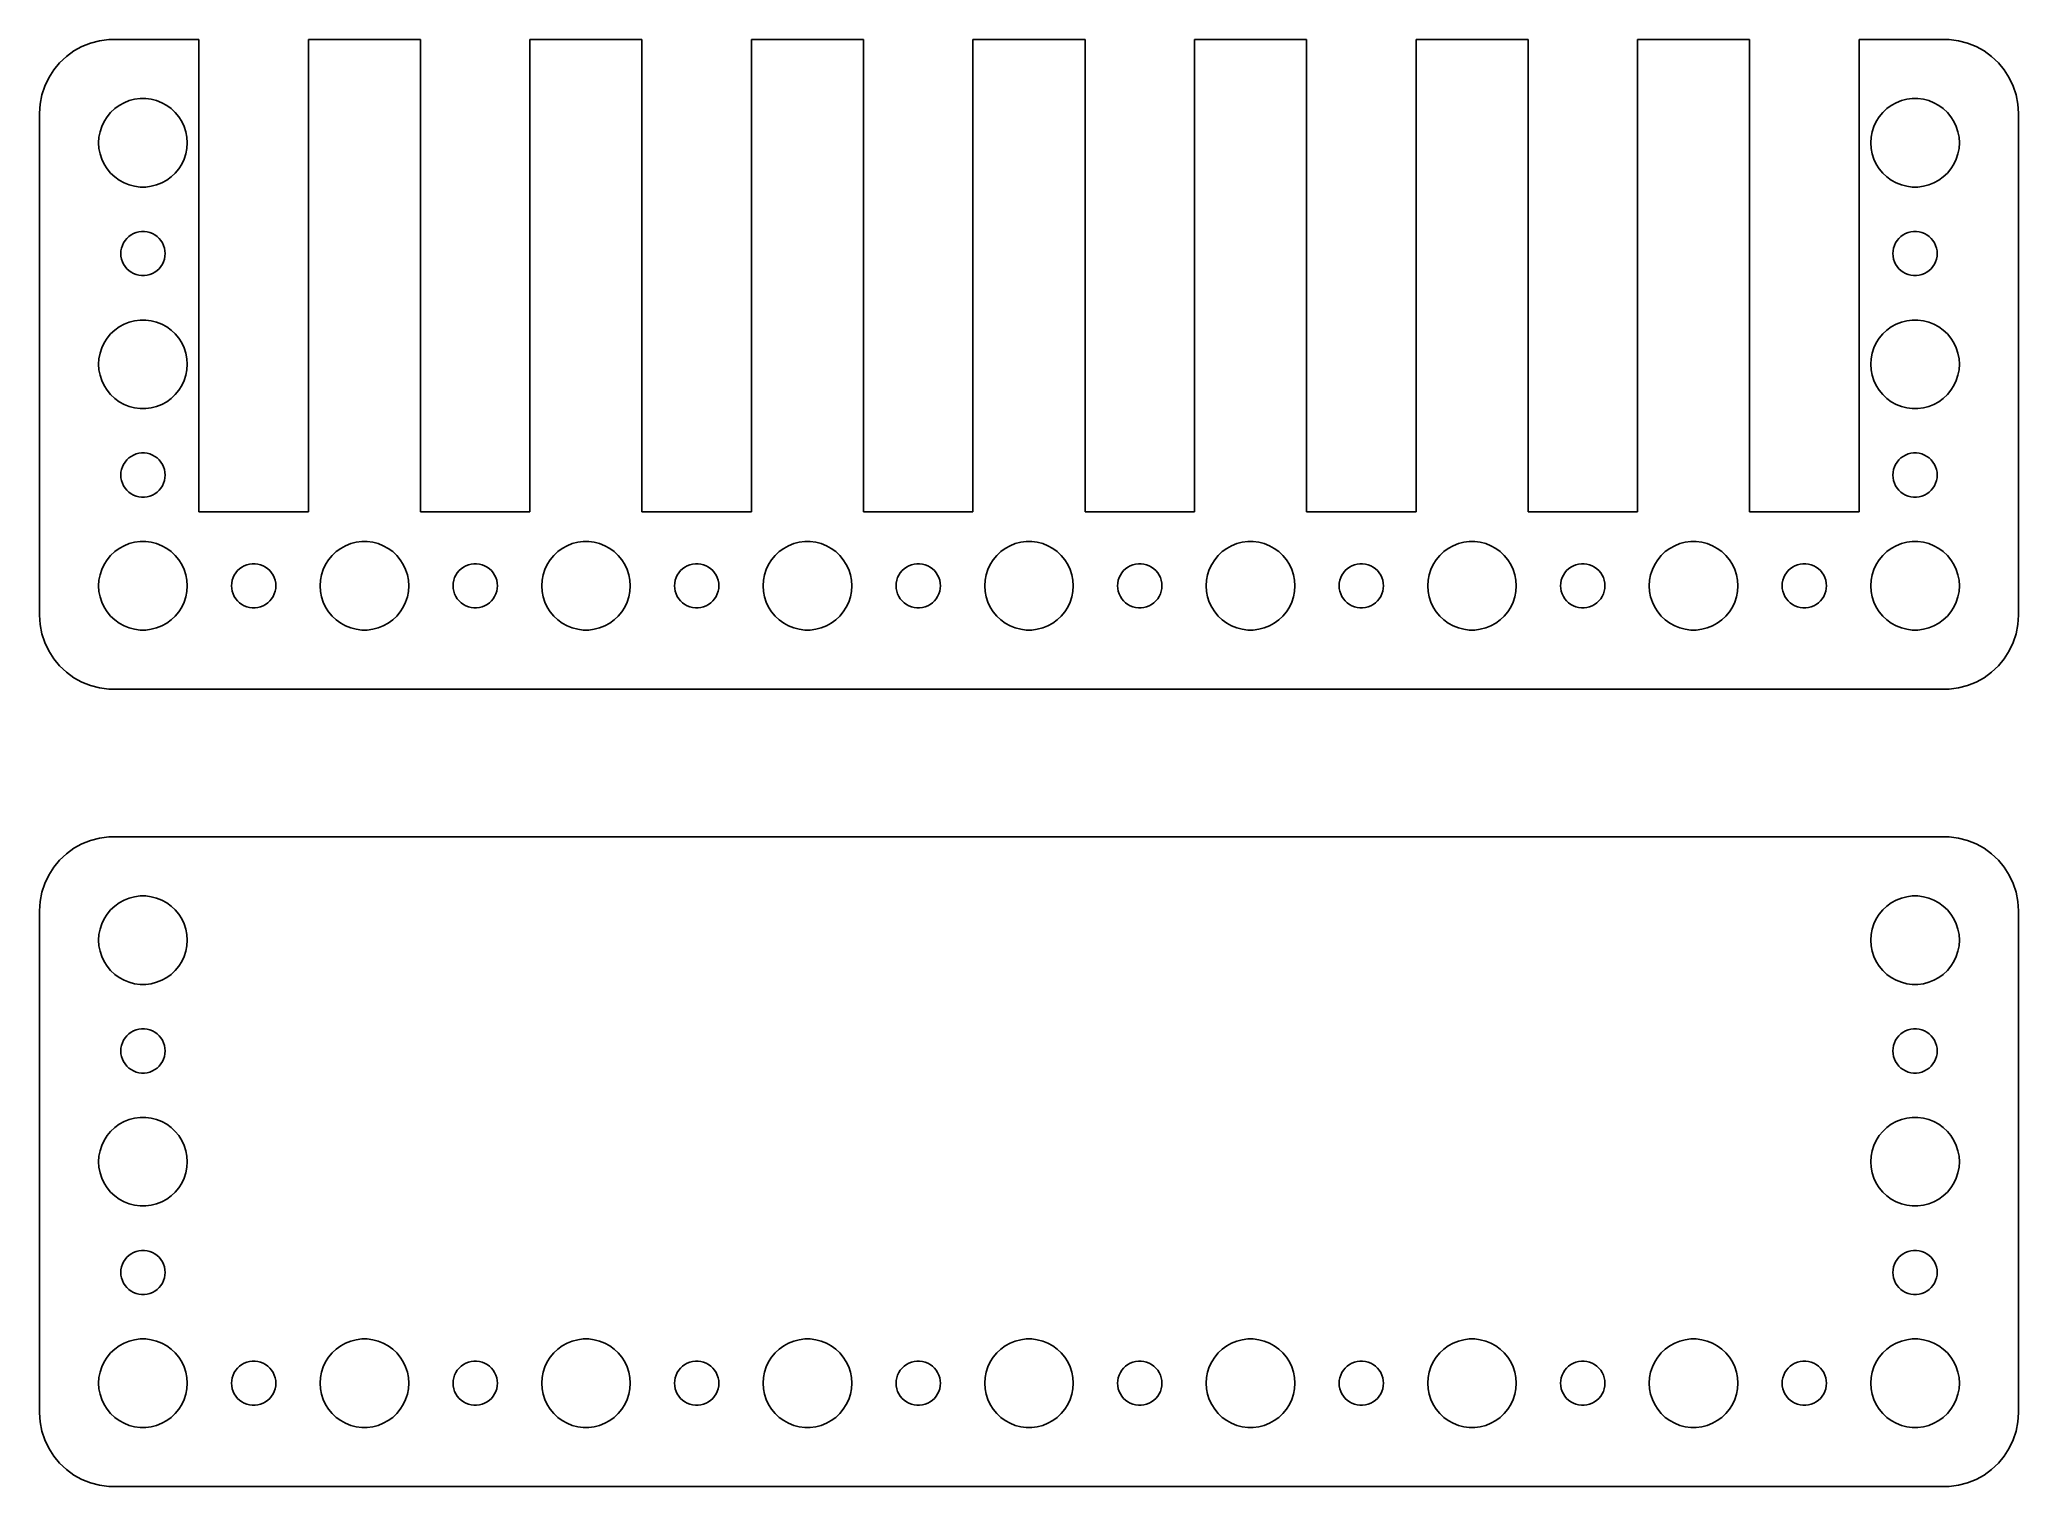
# Model space of a CAD drawing. Header units: metres. Extents: x -67 to 67, y 32 to 130.
import ezdxf

# ---------------------------------------------------------------- set-up
doc = ezdxf.new("R2010")
doc.units = ezdxf.units.M

msp = doc.modelspace()

# ---------------------------------------------------------------- linework, layer by layer
for p, q in [((-62.3139, 129.99), (-62.9369, 129.911)), ((-56.2062, 129.99), (-62.3139, 129.99)), ((-56.2062, 98), (-56.2062, 129.99)), ((-41.2062, 129.99), (-48.7938, 129.99)), ((-48.7938, 129.99), (-48.7938, 98)), ((-41.2062, 98), (-41.2062, 129.99)), ((-26.2062, 129.99), (-33.7938, 129.99)), ((-33.7938, 129.99), (-33.7938, 98)), ((-26.2062, 98), (-26.2062, 129.99)), ((-11.2062, 129.99), (-18.7938, 129.99)), ((-18.7938, 129.99), (-18.7938, 98)), ((-11.2062, 98), (-11.2062, 129.99)), ((3.79382, 129.99), (-3.79382, 129.99)), ((-3.79382, 129.99), (-3.79382, 98)), ((3.79382, 98), (3.79382, 129.99)), ((18.7938, 129.99), (11.2062, 129.99)), ((11.2062, 129.99), (11.2062, 98)), ((18.7938, 98), (18.7938, 129.99)), ((33.7938, 129.99), (26.2062, 129.99)), ((26.2062, 129.99), (26.2062, 98)), ((33.7938, 98), (33.7938, 129.99)), ((48.7938, 129.99), (41.2062, 129.99)), ((41.2062, 129.99), (41.2062, 98)), ((48.7938, 98), (48.7938, 129.99)), ((62.3139, 129.99), (56.2062, 129.99)), ((56.2062, 129.99), (56.2062, 98)), ((62.9369, 129.911), (62.3139, 129.99)), ((-65.1871, 128.853), (-65.6448, 128.423)), ((-64.6791, 129.222), (-65.1871, 128.853)), ((-64.1289, 129.524), (-64.6791, 129.222)), ((-63.5451, 129.755), (-64.1289, 129.524)), ((-62.9369, 129.911), (-63.5451, 129.755)), ((63.5451, 129.755), (62.9369, 129.911)), ((64.1289, 129.524), (63.5451, 129.755)), ((64.6791, 129.222), (64.1289, 129.524)), ((65.1871, 128.853), (64.6791, 129.222)), ((65.6448, 128.423), (65.1871, 128.853)), ((-66.3815, 127.409), (-66.6489, 126.841)), ((-66.0451, 127.939), (-66.3815, 127.409)), ((-65.6448, 128.423), (-66.0451, 127.939)), ((66.0451, 127.939), (65.6448, 128.423)), ((66.3815, 127.409), (66.0451, 127.939)), ((66.6489, 126.841), (66.3815, 127.409)), ((-66.8429, 126.243), (-66.9606, 125.627)), ((-66.6489, 126.841), (-66.8429, 126.243)), ((-60.5621, 125.947), (-60.1884, 125.994)), ((-60.1884, 125.994), (-59.8116, 125.994)), ((-59.8116, 125.994), (-59.4379, 125.947)), ((59.4379, 125.947), (59.8116, 125.994)), ((59.8116, 125.994), (60.1884, 125.994)), ((60.1884, 125.994), (60.5621, 125.947)), ((66.8429, 126.243), (66.6489, 126.841)), ((66.9606, 125.627), (66.8429, 126.243)), ((-66.9606, 125.627), (-67, 125)), ((-67, 125), (-67, 91)), ((-62.6289, 124.445), (-62.427, 124.763)), ((-62.427, 124.763), (-62.1869, 125.054)), ((-62.1869, 125.054), (-61.9123, 125.312)), ((-61.9123, 125.312), (-61.6075, 125.533)), ((-61.6075, 125.533), (-61.2773, 125.714)), ((-61.2773, 125.714), (-60.927, 125.853)), ((-60.927, 125.853), (-60.5621, 125.947)), ((-59.4379, 125.947), (-59.0729, 125.853)), ((-59.0729, 125.853), (-58.7227, 125.714)), ((-58.7227, 125.714), (-58.3925, 125.533)), ((-58.3925, 125.533), (-58.0877, 125.312)), ((-58.0877, 125.312), (-57.8131, 125.054)), ((-57.8131, 125.054), (-57.5729, 124.763)), ((-57.5729, 124.763), (-57.3711, 124.445)), ((57.3711, 124.445), (57.5729, 124.763)), ((57.5729, 124.763), (57.8131, 125.054)), ((57.8131, 125.054), (58.0877, 125.312)), ((58.0877, 125.312), (58.3925, 125.533)), ((58.3925, 125.533), (58.7227, 125.714)), ((58.7227, 125.714), (59.0729, 125.853)), ((59.0729, 125.853), (59.4379, 125.947)), ((60.5621, 125.947), (60.927, 125.853)), ((60.927, 125.853), (61.2773, 125.714)), ((61.2773, 125.714), (61.6075, 125.533)), ((61.6075, 125.533), (61.9123, 125.312)), ((61.9123, 125.312), (62.1869, 125.054)), ((62.1869, 125.054), (62.427, 124.763)), ((62.427, 124.763), (62.6289, 124.445)), ((67, 125), (66.9606, 125.627)), ((67, 91), (67, 125)), ((-63, 123), (-62.9763, 123.376)), ((-62.9763, 123.376), (-62.9057, 123.746)), ((-62.9057, 123.746), (-62.7893, 124.104)), ((-62.7893, 124.104), (-62.6289, 124.445)), ((-57.3711, 124.445), (-57.2107, 124.104)), ((-57.2107, 124.104), (-57.0942, 123.746)), ((-57.0942, 123.746), (-57.0237, 123.376)), ((-57.0237, 123.376), (-57, 123)), ((57, 123), (57.0237, 123.376)), ((57.0237, 123.376), (57.0942, 123.746)), ((57.0942, 123.746), (57.2107, 124.104)), ((57.2107, 124.104), (57.3711, 124.445)), ((62.6289, 124.445), (62.7893, 124.104)), ((62.7893, 124.104), (62.9057, 123.746)), ((62.9057, 123.746), (62.9763, 123.376)), ((62.9763, 123.376), (63, 123)), ((-62.9763, 122.624), (-63, 123)), ((-62.9057, 122.254), (-62.9763, 122.624)), ((-62.7893, 121.896), (-62.9057, 122.254)), ((-57.0942, 122.254), (-57.2107, 121.896)), ((-57.0237, 122.624), (-57.0942, 122.254)), ((-57, 123), (-57.0237, 122.624)), ((57.0237, 122.624), (57, 123)), ((57.0942, 122.254), (57.0237, 122.624)), ((57.2107, 121.896), (57.0942, 122.254)), ((62.9057, 122.254), (62.7893, 121.896)), ((62.9763, 122.624), (62.9057, 122.254)), ((63, 123), (62.9763, 122.624)), ((-62.6289, 121.555), (-62.7893, 121.896)), ((-62.427, 121.237), (-62.6289, 121.555)), ((-62.1869, 120.946), (-62.427, 121.237)), ((-61.9123, 120.688), (-62.1869, 120.946)), ((-61.6075, 120.467), (-61.9123, 120.688)), ((-58.0877, 120.688), (-58.3925, 120.467)), ((-57.8131, 120.946), (-58.0877, 120.688)), ((-57.5729, 121.237), (-57.8131, 120.946)), ((-57.3711, 121.555), (-57.5729, 121.237)), ((-57.2107, 121.896), (-57.3711, 121.555)), ((57.3711, 121.555), (57.2107, 121.896)), ((57.5729, 121.237), (57.3711, 121.555)), ((57.8131, 120.946), (57.5729, 121.237)), ((58.0877, 120.688), (57.8131, 120.946)), ((58.3925, 120.467), (58.0877, 120.688)), ((61.9123, 120.688), (61.6075, 120.467)), ((62.1869, 120.946), (61.9123, 120.688)), ((62.427, 121.237), (62.1869, 120.946)), ((62.6289, 121.555), (62.427, 121.237)), ((62.7893, 121.896), (62.6289, 121.555)), ((-61.2773, 120.286), (-61.6075, 120.467)), ((-60.927, 120.147), (-61.2773, 120.286)), ((-60.5621, 120.053), (-60.927, 120.147)), ((-60.1884, 120.006), (-60.5621, 120.053)), ((-59.8116, 120.006), (-60.1884, 120.006)), ((-59.4379, 120.053), (-59.8116, 120.006)), ((-59.0729, 120.147), (-59.4379, 120.053)), ((-58.7227, 120.286), (-59.0729, 120.147)), ((-58.3925, 120.467), (-58.7227, 120.286)), ((58.7227, 120.286), (58.3925, 120.467)), ((59.0729, 120.147), (58.7227, 120.286)), ((59.4379, 120.053), (59.0729, 120.147)), ((59.8116, 120.006), (59.4379, 120.053)), ((60.1884, 120.006), (59.8116, 120.006)), ((60.5621, 120.053), (60.1884, 120.006)), ((60.927, 120.147), (60.5621, 120.053)), ((61.2773, 120.286), (60.927, 120.147)), ((61.6075, 120.467), (61.2773, 120.286)), ((-61.0934, 116.527), (-60.9561, 116.656)), ((-60.9561, 116.656), (-60.8037, 116.766)), ((-60.8037, 116.766), (-60.6387, 116.857)), ((-60.6387, 116.857), (-60.4635, 116.927)), ((-60.4635, 116.927), (-60.2811, 116.973)), ((-60.2811, 116.973), (-60.0942, 116.997)), ((-60.0942, 116.997), (-59.9058, 116.997)), ((-59.9058, 116.997), (-59.7189, 116.973)), ((-59.7189, 116.973), (-59.5365, 116.927)), ((-59.5365, 116.927), (-59.3613, 116.857)), ((-59.3613, 116.857), (-59.1963, 116.766)), ((-59.1963, 116.766), (-59.0439, 116.656)), ((-59.0439, 116.656), (-58.9065, 116.527)), ((58.9065, 116.527), (59.0439, 116.656)), ((59.0439, 116.656), (59.1963, 116.766)), ((59.1963, 116.766), (59.3613, 116.857)), ((59.3613, 116.857), (59.5365, 116.927)), ((59.5365, 116.927), (59.7189, 116.973)), ((59.7189, 116.973), (59.9058, 116.997)), ((59.9058, 116.997), (60.0942, 116.997)), ((60.0942, 116.997), (60.2811, 116.973)), ((60.2811, 116.973), (60.4635, 116.927)), ((60.4635, 116.927), (60.6387, 116.857)), ((60.6387, 116.857), (60.8037, 116.766)), ((60.8037, 116.766), (60.9561, 116.656)), ((60.9561, 116.656), (61.0934, 116.527)), ((-61.5, 115.5), (-61.4882, 115.688)), ((-61.4882, 115.312), (-61.5, 115.5)), ((-61.4882, 115.688), (-61.4529, 115.873)), ((-61.4529, 115.127), (-61.4882, 115.312)), ((-61.4529, 115.873), (-61.3947, 116.052)), ((-61.3947, 116.052), (-61.3145, 116.223)), ((-61.3145, 116.223), (-61.2135, 116.382)), ((-61.2135, 116.382), (-61.0934, 116.527)), ((-58.9065, 116.527), (-58.7865, 116.382)), ((-58.7865, 116.382), (-58.6855, 116.223)), ((-58.6855, 116.223), (-58.6053, 116.052)), ((-58.6053, 116.052), (-58.5471, 115.873)), ((-58.5471, 115.873), (-58.5118, 115.688)), ((-58.5118, 115.312), (-58.5471, 115.127)), ((-58.5118, 115.688), (-58.5, 115.5)), ((-58.5, 115.5), (-58.5118, 115.312)), ((58.5, 115.5), (58.5118, 115.688)), ((58.5118, 115.312), (58.5, 115.5)), ((58.5118, 115.688), (58.5471, 115.873)), ((58.5471, 115.127), (58.5118, 115.312)), ((58.5471, 115.873), (58.6053, 116.052)), ((58.6053, 116.052), (58.6855, 116.223)), ((58.6855, 116.223), (58.7865, 116.382)), ((58.7865, 116.382), (58.9065, 116.527)), ((61.0934, 116.527), (61.2135, 116.382)), ((61.2135, 116.382), (61.3145, 116.223)), ((61.3145, 116.223), (61.3947, 116.052)), ((61.3947, 116.052), (61.4529, 115.873)), ((61.4529, 115.873), (61.4882, 115.688)), ((61.4882, 115.312), (61.4529, 115.127)), ((61.4882, 115.688), (61.5, 115.5)), ((61.5, 115.5), (61.4882, 115.312)), ((-61.3947, 114.948), (-61.4529, 115.127)), ((-61.3145, 114.777), (-61.3947, 114.948)), ((-61.2135, 114.618), (-61.3145, 114.777)), ((-61.0934, 114.473), (-61.2135, 114.618)), ((-60.9561, 114.344), (-61.0934, 114.473)), ((-60.8037, 114.234), (-60.9561, 114.344)), ((-60.6387, 114.143), (-60.8037, 114.234)), ((-60.4635, 114.073), (-60.6387, 114.143)), ((-60.2811, 114.027), (-60.4635, 114.073)), ((-60.0942, 114.003), (-60.2811, 114.027)), ((-59.9058, 114.003), (-60.0942, 114.003)), ((-59.7189, 114.027), (-59.9058, 114.003)), ((-59.5365, 114.073), (-59.7189, 114.027)), ((-59.3613, 114.143), (-59.5365, 114.073)), ((-59.1963, 114.234), (-59.3613, 114.143)), ((-59.0439, 114.344), (-59.1963, 114.234)), ((-58.9065, 114.473), (-59.0439, 114.344)), ((-58.7865, 114.618), (-58.9065, 114.473)), ((-58.6855, 114.777), (-58.7865, 114.618)), ((-58.6053, 114.948), (-58.6855, 114.777)), ((-58.5471, 115.127), (-58.6053, 114.948)), ((58.6053, 114.948), (58.5471, 115.127)), ((58.6855, 114.777), (58.6053, 114.948)), ((58.7865, 114.618), (58.6855, 114.777)), ((58.9065, 114.473), (58.7865, 114.618)), ((59.0439, 114.344), (58.9065, 114.473)), ((59.1963, 114.234), (59.0439, 114.344)), ((59.3613, 114.143), (59.1963, 114.234)), ((59.5365, 114.073), (59.3613, 114.143)), ((59.7189, 114.027), (59.5365, 114.073)), ((59.9058, 114.003), (59.7189, 114.027)), ((60.0942, 114.003), (59.9058, 114.003)), ((60.2811, 114.027), (60.0942, 114.003)), ((60.4635, 114.073), (60.2811, 114.027)), ((60.6387, 114.143), (60.4635, 114.073)), ((60.8037, 114.234), (60.6387, 114.143)), ((60.9561, 114.344), (60.8037, 114.234)), ((61.0934, 114.473), (60.9561, 114.344)), ((61.2135, 114.618), (61.0934, 114.473)), ((61.3145, 114.777), (61.2135, 114.618)), ((61.3947, 114.948), (61.3145, 114.777)), ((61.4529, 115.127), (61.3947, 114.948)), ((-62.427, 109.763), (-62.1869, 110.054)), ((-62.1869, 110.054), (-61.9123, 110.312)), ((-61.9123, 110.312), (-61.6075, 110.533)), ((-61.6075, 110.533), (-61.2773, 110.714)), ((-61.2773, 110.714), (-60.927, 110.853)), ((-60.927, 110.853), (-60.5621, 110.947)), ((-60.5621, 110.947), (-60.1884, 110.994)), ((-60.1884, 110.994), (-59.8116, 110.994)), ((-59.8116, 110.994), (-59.4379, 110.947)), ((-59.4379, 110.947), (-59.0729, 110.853)), ((-59.0729, 110.853), (-58.7227, 110.714)), ((-58.7227, 110.714), (-58.3925, 110.533)), ((-58.3925, 110.533), (-58.0877, 110.312)), ((-58.0877, 110.312), (-57.8131, 110.054)), ((-57.8131, 110.054), (-57.5729, 109.763)), ((57.5729, 109.763), (57.8131, 110.054)), ((57.8131, 110.054), (58.0877, 110.312)), ((58.0877, 110.312), (58.3925, 110.533)), ((58.3925, 110.533), (58.7227, 110.714)), ((58.7227, 110.714), (59.0729, 110.853)), ((59.0729, 110.853), (59.4379, 110.947)), ((59.4379, 110.947), (59.8116, 110.994)), ((59.8116, 110.994), (60.1884, 110.994)), ((60.1884, 110.994), (60.5621, 110.947)), ((60.5621, 110.947), (60.927, 110.853)), ((60.927, 110.853), (61.2773, 110.714)), ((61.2773, 110.714), (61.6075, 110.533)), ((61.6075, 110.533), (61.9123, 110.312)), ((61.9123, 110.312), (62.1869, 110.054)), ((62.1869, 110.054), (62.427, 109.763)), ((-62.9763, 108.376), (-62.9057, 108.746)), ((-62.9057, 108.746), (-62.7893, 109.104)), ((-62.7893, 109.104), (-62.6289, 109.445)), ((-62.6289, 109.445), (-62.427, 109.763)), ((-57.5729, 109.763), (-57.3711, 109.445)), ((-57.3711, 109.445), (-57.2107, 109.104)), ((-57.2107, 109.104), (-57.0942, 108.746)), ((-57.0942, 108.746), (-57.0237, 108.376)), ((57.0237, 108.376), (57.0942, 108.746)), ((57.0942, 108.746), (57.2107, 109.104)), ((57.2107, 109.104), (57.3711, 109.445)), ((57.3711, 109.445), (57.5729, 109.763)), ((62.427, 109.763), (62.6289, 109.445)), ((62.6289, 109.445), (62.7893, 109.104)), ((62.7893, 109.104), (62.9057, 108.746)), ((62.9057, 108.746), (62.9763, 108.376)), ((-63, 108), (-62.9763, 108.376)), ((-62.9763, 107.624), (-63, 108)), ((-62.9057, 107.254), (-62.9763, 107.624)), ((-62.7893, 106.896), (-62.9057, 107.254)), ((-57.0942, 107.254), (-57.2107, 106.896)), ((-57.0237, 107.624), (-57.0942, 107.254)), ((-57.0237, 108.376), (-57, 108)), ((-57, 108), (-57.0237, 107.624)), ((57, 108), (57.0237, 108.376)), ((57.0237, 107.624), (57, 108)), ((57.0942, 107.254), (57.0237, 107.624)), ((57.2107, 106.896), (57.0942, 107.254)), ((62.9057, 107.254), (62.7893, 106.896)), ((62.9763, 107.624), (62.9057, 107.254)), ((62.9763, 108.376), (63, 108)), ((63, 108), (62.9763, 107.624)), ((-62.6289, 106.555), (-62.7893, 106.896)), ((-62.427, 106.237), (-62.6289, 106.555)), ((-62.1869, 105.946), (-62.427, 106.237)), ((-61.9123, 105.688), (-62.1869, 105.946)), ((-57.8131, 105.946), (-58.0877, 105.688)), ((-57.5729, 106.237), (-57.8131, 105.946)), ((-57.3711, 106.555), (-57.5729, 106.237)), ((-57.2107, 106.896), (-57.3711, 106.555)), ((57.3711, 106.555), (57.2107, 106.896)), ((57.5729, 106.237), (57.3711, 106.555)), ((57.8131, 105.946), (57.5729, 106.237)), ((58.0877, 105.688), (57.8131, 105.946)), ((62.1869, 105.946), (61.9123, 105.688)), ((62.427, 106.237), (62.1869, 105.946)), ((62.6289, 106.555), (62.427, 106.237)), ((62.7893, 106.896), (62.6289, 106.555)), ((-61.6075, 105.467), (-61.9123, 105.688)), ((-61.2773, 105.286), (-61.6075, 105.467)), ((-60.927, 105.147), (-61.2773, 105.286)), ((-60.5621, 105.053), (-60.927, 105.147)), ((-60.1884, 105.006), (-60.5621, 105.053)), ((-59.8116, 105.006), (-60.1884, 105.006)), ((-59.4379, 105.053), (-59.8116, 105.006)), ((-59.0729, 105.147), (-59.4379, 105.053)), ((-58.7227, 105.286), (-59.0729, 105.147)), ((-58.3925, 105.467), (-58.7227, 105.286)), ((-58.0877, 105.688), (-58.3925, 105.467)), ((58.3925, 105.467), (58.0877, 105.688)), ((58.7227, 105.286), (58.3925, 105.467)), ((59.0729, 105.147), (58.7227, 105.286)), ((59.4379, 105.053), (59.0729, 105.147)), ((59.8116, 105.006), (59.4379, 105.053)), ((60.1884, 105.006), (59.8116, 105.006)), ((60.5621, 105.053), (60.1884, 105.006)), ((60.927, 105.147), (60.5621, 105.053)), ((61.2773, 105.286), (60.927, 105.147)), ((61.6075, 105.467), (61.2773, 105.286)), ((61.9123, 105.688), (61.6075, 105.467)), ((-60.8037, 101.766), (-60.6387, 101.857)), ((-60.6387, 101.857), (-60.4635, 101.927)), ((-60.4635, 101.927), (-60.2811, 101.973)), ((-60.2811, 101.973), (-60.0942, 101.997)), ((-60.0942, 101.997), (-59.9058, 101.997)), ((-59.9058, 101.997), (-59.7189, 101.973)), ((-59.7189, 101.973), (-59.5365, 101.927)), ((-59.5365, 101.927), (-59.3613, 101.857)), ((-59.3613, 101.857), (-59.1963, 101.766)), ((59.1963, 101.766), (59.3613, 101.857)), ((59.3613, 101.857), (59.5365, 101.927)), ((59.5365, 101.927), (59.7189, 101.973)), ((59.7189, 101.973), (59.9058, 101.997)), ((59.9058, 101.997), (60.0942, 101.997)), ((60.0942, 101.997), (60.2811, 101.973)), ((60.2811, 101.973), (60.4635, 101.927)), ((60.4635, 101.927), (60.6387, 101.857)), ((60.6387, 101.857), (60.8037, 101.766)), ((-61.5, 100.5), (-61.4882, 100.688)), ((-61.4882, 100.312), (-61.5, 100.5)), ((-61.4882, 100.688), (-61.4529, 100.873)), ((-61.4529, 100.873), (-61.3947, 101.052)), ((-61.3947, 101.052), (-61.3145, 101.223)), ((-61.3145, 101.223), (-61.2135, 101.382)), ((-61.2135, 101.382), (-61.0934, 101.527)), ((-61.0934, 101.527), (-60.9561, 101.656)), ((-60.9561, 101.656), (-60.8037, 101.766)), ((-59.1963, 101.766), (-59.0439, 101.656)), ((-59.0439, 101.656), (-58.9065, 101.527)), ((-58.9065, 101.527), (-58.7865, 101.382)), ((-58.7865, 101.382), (-58.6855, 101.223)), ((-58.6855, 101.223), (-58.6053, 101.052)), ((-58.6053, 101.052), (-58.5471, 100.873)), ((-58.5471, 100.873), (-58.5118, 100.688)), ((-58.5118, 100.688), (-58.5, 100.5)), ((-58.5, 100.5), (-58.5118, 100.312)), ((58.5, 100.5), (58.5118, 100.688)), ((58.5118, 100.312), (58.5, 100.5)), ((58.5118, 100.688), (58.5471, 100.873)), ((58.5471, 100.873), (58.6053, 101.052)), ((58.6053, 101.052), (58.6855, 101.223)), ((58.6855, 101.223), (58.7865, 101.382)), ((58.7865, 101.382), (58.9065, 101.527)), ((58.9065, 101.527), (59.0439, 101.656)), ((59.0439, 101.656), (59.1963, 101.766)), ((60.8037, 101.766), (60.9561, 101.656)), ((60.9561, 101.656), (61.0934, 101.527)), ((61.0934, 101.527), (61.2135, 101.382)), ((61.2135, 101.382), (61.3145, 101.223)), ((61.3145, 101.223), (61.3947, 101.052)), ((61.3947, 101.052), (61.4529, 100.873)), ((61.4529, 100.873), (61.4882, 100.688)), ((61.4882, 100.688), (61.5, 100.5)), ((61.5, 100.5), (61.4882, 100.312)), ((-61.4529, 100.127), (-61.4882, 100.312)), ((-61.3947, 99.9478), (-61.4529, 100.127)), ((-61.3145, 99.7774), (-61.3947, 99.9478)), ((-61.2135, 99.6183), (-61.3145, 99.7774)), ((-61.0934, 99.4732), (-61.2135, 99.6183)), ((-60.9561, 99.3442), (-61.0934, 99.4732)), ((-60.8037, 99.2335), (-60.9561, 99.3442)), ((-60.6387, 99.1428), (-60.8037, 99.2335)), ((-59.1963, 99.2335), (-59.3613, 99.1428)), ((-59.0439, 99.3442), (-59.1963, 99.2335)), ((-58.9065, 99.4732), (-59.0439, 99.3442)), ((-58.7865, 99.6183), (-58.9065, 99.4732)), ((-58.6855, 99.7774), (-58.7865, 99.6183)), ((-58.6053, 99.9478), (-58.6855, 99.7774)), ((-58.5471, 100.127), (-58.6053, 99.9478)), ((-58.5118, 100.312), (-58.5471, 100.127)), ((58.5471, 100.127), (58.5118, 100.312)), ((58.6053, 99.9478), (58.5471, 100.127)), ((58.6855, 99.7774), (58.6053, 99.9478)), ((58.7865, 99.6183), (58.6855, 99.7774)), ((58.9065, 99.4732), (58.7865, 99.6183)), ((59.0439, 99.3442), (58.9065, 99.4732)), ((59.1963, 99.2335), (59.0439, 99.3442)), ((59.3613, 99.1428), (59.1963, 99.2335)), ((60.8037, 99.2335), (60.6387, 99.1428)), ((60.9561, 99.3442), (60.8037, 99.2335)), ((61.0934, 99.4732), (60.9561, 99.3442)), ((61.2135, 99.6183), (61.0934, 99.4732)), ((61.3145, 99.7774), (61.2135, 99.6183)), ((61.3947, 99.9478), (61.3145, 99.7774)), ((61.4529, 100.127), (61.3947, 99.9478)), ((61.4882, 100.312), (61.4529, 100.127)), ((-60.4635, 99.0734), (-60.6387, 99.1428)), ((-60.2811, 99.0266), (-60.4635, 99.0734)), ((-60.0942, 99.003), (-60.2811, 99.0266)), ((-59.9058, 99.003), (-60.0942, 99.003)), ((-59.7189, 99.0266), (-59.9058, 99.003)), ((-59.5365, 99.0734), (-59.7189, 99.0266)), ((-59.3613, 99.1428), (-59.5365, 99.0734)), ((-48.7938, 98), (-56.2062, 98)), ((-33.7938, 98), (-41.2062, 98)), ((-18.7938, 98), (-26.2062, 98)), ((-3.79382, 98), (-11.2062, 98)), ((11.2062, 98), (3.79382, 98)), ((26.2062, 98), (18.7938, 98)), ((41.2062, 98), (33.7938, 98)), ((56.2062, 98), (48.7938, 98)), ((59.5365, 99.0734), (59.3613, 99.1428)), ((59.7189, 99.0266), (59.5365, 99.0734)), ((59.9058, 99.003), (59.7189, 99.0266)), ((60.0942, 99.003), (59.9058, 99.003)), ((60.2811, 99.0266), (60.0942, 99.003)), ((60.4635, 99.0734), (60.2811, 99.0266)), ((60.6387, 99.1428), (60.4635, 99.0734)), ((-62.1869, 95.0536), (-61.9123, 95.3116)), ((-61.9123, 95.3116), (-61.6075, 95.533)), ((-61.6075, 95.533), (-61.2773, 95.7145)), ((-61.2773, 95.7145), (-60.927, 95.8532)), ((-60.927, 95.8532), (-60.5621, 95.9469)), ((-60.5621, 95.9469), (-60.1884, 95.9941)), ((-60.1884, 95.9941), (-59.8116, 95.9941)), ((-59.8116, 95.9941), (-59.4379, 95.9469)), ((-59.4379, 95.9469), (-59.0729, 95.8532)), ((-59.0729, 95.8532), (-58.7227, 95.7145)), ((-58.7227, 95.7145), (-58.3925, 95.533)), ((-58.3925, 95.533), (-58.0877, 95.3116)), ((-58.0877, 95.3116), (-57.8131, 95.0536)), ((-47.1869, 95.0536), (-46.9123, 95.3116)), ((-46.9123, 95.3116), (-46.6075, 95.533)), ((-46.6075, 95.533), (-46.2773, 95.7145)), ((-46.2773, 95.7145), (-45.927, 95.8532)), ((-45.927, 95.8532), (-45.5621, 95.9469)), ((-45.5621, 95.9469), (-45.1884, 95.9941)), ((-45.1884, 95.9941), (-44.8116, 95.9941)), ((-44.8116, 95.9941), (-44.4379, 95.9469)), ((-44.4379, 95.9469), (-44.0729, 95.8532)), ((-44.0729, 95.8532), (-43.7227, 95.7145)), ((-43.7227, 95.7145), (-43.3925, 95.533)), ((-43.3925, 95.533), (-43.0877, 95.3116)), ((-43.0877, 95.3116), (-42.8131, 95.0536)), ((-32.1869, 95.0536), (-31.9123, 95.3116)), ((-31.9123, 95.3116), (-31.6075, 95.533)), ((-31.6075, 95.533), (-31.2773, 95.7145)), ((-31.2773, 95.7145), (-30.927, 95.8532)), ((-30.927, 95.8532), (-30.5621, 95.9469)), ((-30.5621, 95.9469), (-30.1884, 95.9941)), ((-30.1884, 95.9941), (-29.8116, 95.9941)), ((-29.8116, 95.9941), (-29.4379, 95.9469)), ((-29.4379, 95.9469), (-29.0729, 95.8532)), ((-29.0729, 95.8532), (-28.7227, 95.7145)), ((-28.7227, 95.7145), (-28.3925, 95.533)), ((-28.3925, 95.533), (-28.0877, 95.3116)), ((-28.0877, 95.3116), (-27.8131, 95.0536)), ((-17.1869, 95.0536), (-16.9123, 95.3116)), ((-16.9123, 95.3116), (-16.6075, 95.533)), ((-16.6075, 95.533), (-16.2773, 95.7145)), ((-16.2773, 95.7145), (-15.927, 95.8532)), ((-15.927, 95.8532), (-15.5621, 95.9469)), ((-15.5621, 95.9469), (-15.1884, 95.9941)), ((-15.1884, 95.9941), (-14.8116, 95.9941)), ((-14.8116, 95.9941), (-14.4379, 95.9469)), ((-14.4379, 95.9469), (-14.0729, 95.8532)), ((-14.0729, 95.8532), (-13.7227, 95.7145)), ((-13.7227, 95.7145), (-13.3925, 95.533)), ((-13.3925, 95.533), (-13.0877, 95.3116)), ((-13.0877, 95.3116), (-12.8131, 95.0536)), ((-2.1869, 95.0536), (-1.91226, 95.3116)), ((-1.91226, 95.3116), (-1.60747, 95.533)), ((-1.60747, 95.533), (-1.27733, 95.7145)), ((-1.27733, 95.7145), (-0.92705, 95.8532)), ((-0.92705, 95.8532), (-0.56213, 95.9469)), ((-0.56213, 95.9469), (-0.18837, 95.9941)), ((-0.18837, 95.9941), (0.18837, 95.9941)), ((0.18837, 95.9941), (0.56213, 95.9469)), ((0.56213, 95.9469), (0.92705, 95.8532)), ((0.92705, 95.8532), (1.27733, 95.7145)), ((1.27733, 95.7145), (1.60747, 95.533)), ((1.60747, 95.533), (1.91226, 95.3116)), ((1.91226, 95.3116), (2.1869, 95.0536)), ((12.8131, 95.0536), (13.0877, 95.3116)), ((13.0877, 95.3116), (13.3925, 95.533)), ((13.3925, 95.533), (13.7227, 95.7145)), ((13.7227, 95.7145), (14.0729, 95.8532)), ((14.0729, 95.8532), (14.4379, 95.9469)), ((14.4379, 95.9469), (14.8116, 95.9941)), ((14.8116, 95.9941), (15.1884, 95.9941)), ((15.1884, 95.9941), (15.5621, 95.9469)), ((15.5621, 95.9469), (15.927, 95.8532)), ((15.927, 95.8532), (16.2773, 95.7145)), ((16.2773, 95.7145), (16.6075, 95.533)), ((16.6075, 95.533), (16.9123, 95.3116)), ((16.9123, 95.3116), (17.1869, 95.0536)), ((27.8131, 95.0536), (28.0877, 95.3116)), ((28.0877, 95.3116), (28.3925, 95.533)), ((28.3925, 95.533), (28.7227, 95.7145)), ((28.7227, 95.7145), (29.0729, 95.8532)), ((29.0729, 95.8532), (29.4379, 95.9469)), ((29.4379, 95.9469), (29.8116, 95.9941)), ((29.8116, 95.9941), (30.1884, 95.9941)), ((30.1884, 95.9941), (30.5621, 95.9469)), ((30.5621, 95.9469), (30.927, 95.8532)), ((30.927, 95.8532), (31.2773, 95.7145)), ((31.2773, 95.7145), (31.6075, 95.533)), ((31.6075, 95.533), (31.9123, 95.3116)), ((31.9123, 95.3116), (32.1869, 95.0536)), ((42.8131, 95.0536), (43.0877, 95.3116)), ((43.0877, 95.3116), (43.3925, 95.533)), ((43.3925, 95.533), (43.7227, 95.7145)), ((43.7227, 95.7145), (44.0729, 95.8532)), ((44.0729, 95.8532), (44.4379, 95.9469)), ((44.4379, 95.9469), (44.8116, 95.9941)), ((44.8116, 95.9941), (45.1884, 95.9941)), ((45.1884, 95.9941), (45.5621, 95.9469)), ((45.5621, 95.9469), (45.927, 95.8532)), ((45.927, 95.8532), (46.2773, 95.7145)), ((46.2773, 95.7145), (46.6075, 95.533)), ((46.6075, 95.533), (46.9123, 95.3116)), ((46.9123, 95.3116), (47.1869, 95.0536)), ((57.8131, 95.0536), (58.0877, 95.3116)), ((58.0877, 95.3116), (58.3925, 95.533)), ((58.3925, 95.533), (58.7227, 95.7145)), ((58.7227, 95.7145), (59.0729, 95.8532)), ((59.0729, 95.8532), (59.4379, 95.9469)), ((59.4379, 95.9469), (59.8116, 95.9941)), ((59.8116, 95.9941), (60.1884, 95.9941)), ((60.1884, 95.9941), (60.5621, 95.9469)), ((60.5621, 95.9469), (60.927, 95.8532)), ((60.927, 95.8532), (61.2773, 95.7145)), ((61.2773, 95.7145), (61.6075, 95.533)), ((61.6075, 95.533), (61.9123, 95.3116)), ((61.9123, 95.3116), (62.1869, 95.0536)), ((-62.9057, 93.7461), (-62.7893, 94.1044)), ((-62.7893, 94.1044), (-62.6289, 94.4453)), ((-62.6289, 94.4453), (-62.427, 94.7634)), ((-62.427, 94.7634), (-62.1869, 95.0536)), ((-57.8131, 95.0536), (-57.5729, 94.7634)), ((-57.5729, 94.7634), (-57.3711, 94.4453)), ((-57.3711, 94.4453), (-57.2107, 94.1044)), ((-57.2107, 94.1044), (-57.0942, 93.7461)), ((-53.8145, 93.7226), (-53.7135, 93.8817)), ((-53.7135, 93.8817), (-53.5934, 94.0268)), ((-53.5934, 94.0268), (-53.4561, 94.1558)), ((-53.4561, 94.1558), (-53.3037, 94.2665)), ((-53.3037, 94.2665), (-53.1387, 94.3573)), ((-53.1387, 94.3573), (-52.9635, 94.4266)), ((-52.9635, 94.4266), (-52.7811, 94.4734)), ((-52.7811, 94.4734), (-52.5942, 94.4971)), ((-52.5942, 94.4971), (-52.4058, 94.4971)), ((-52.4058, 94.4971), (-52.2189, 94.4734)), ((-52.2189, 94.4734), (-52.0365, 94.4266)), ((-52.0365, 94.4266), (-51.8613, 94.3573)), ((-51.8613, 94.3573), (-51.6963, 94.2665)), ((-51.6963, 94.2665), (-51.5439, 94.1558)), ((-51.5439, 94.1558), (-51.4065, 94.0268)), ((-51.4065, 94.0268), (-51.2865, 93.8817)), ((-51.2865, 93.8817), (-51.1855, 93.7226)), ((-47.9057, 93.7461), (-47.7893, 94.1044)), ((-47.7893, 94.1044), (-47.6289, 94.4453)), ((-47.6289, 94.4453), (-47.427, 94.7634)), ((-47.427, 94.7634), (-47.1869, 95.0536)), ((-42.8131, 95.0536), (-42.5729, 94.7634)), ((-42.5729, 94.7634), (-42.3711, 94.4453)), ((-42.3711, 94.4453), (-42.2107, 94.1044)), ((-42.2107, 94.1044), (-42.0942, 93.7461)), ((-38.8145, 93.7226), (-38.7135, 93.8817)), ((-38.7135, 93.8817), (-38.5934, 94.0268)), ((-38.5934, 94.0268), (-38.4561, 94.1558)), ((-38.4561, 94.1558), (-38.3037, 94.2665)), ((-38.3037, 94.2665), (-38.1387, 94.3573)), ((-38.1387, 94.3573), (-37.9635, 94.4266)), ((-37.9635, 94.4266), (-37.7811, 94.4734)), ((-37.7811, 94.4734), (-37.5942, 94.4971)), ((-37.5942, 94.4971), (-37.4058, 94.4971)), ((-37.4058, 94.4971), (-37.2189, 94.4734)), ((-37.2189, 94.4734), (-37.0365, 94.4266)), ((-37.0365, 94.4266), (-36.8613, 94.3573)), ((-36.8613, 94.3573), (-36.6963, 94.2665)), ((-36.6963, 94.2665), (-36.5439, 94.1558)), ((-36.5439, 94.1558), (-36.4065, 94.0268)), ((-36.4065, 94.0268), (-36.2865, 93.8817)), ((-36.2865, 93.8817), (-36.1855, 93.7226)), ((-32.9057, 93.7461), (-32.7893, 94.1044)), ((-32.7893, 94.1044), (-32.6289, 94.4453)), ((-32.6289, 94.4453), (-32.427, 94.7634)), ((-32.427, 94.7634), (-32.1869, 95.0536)), ((-27.8131, 95.0536), (-27.5729, 94.7634)), ((-27.5729, 94.7634), (-27.3711, 94.4453)), ((-27.3711, 94.4453), (-27.2107, 94.1044)), ((-27.2107, 94.1044), (-27.0942, 93.7461)), ((-23.8145, 93.7226), (-23.7135, 93.8817)), ((-23.7135, 93.8817), (-23.5934, 94.0268)), ((-23.5934, 94.0268), (-23.4561, 94.1558)), ((-23.4561, 94.1558), (-23.3037, 94.2665)), ((-23.3037, 94.2665), (-23.1387, 94.3573)), ((-23.1387, 94.3573), (-22.9635, 94.4266)), ((-22.9635, 94.4266), (-22.7811, 94.4734)), ((-22.7811, 94.4734), (-22.5942, 94.4971)), ((-22.5942, 94.4971), (-22.4058, 94.4971)), ((-22.4058, 94.4971), (-22.2189, 94.4734)), ((-22.2189, 94.4734), (-22.0365, 94.4266)), ((-22.0365, 94.4266), (-21.8613, 94.3573)), ((-21.8613, 94.3573), (-21.6963, 94.2665)), ((-21.6963, 94.2665), (-21.5439, 94.1558)), ((-21.5439, 94.1558), (-21.4065, 94.0268)), ((-21.4065, 94.0268), (-21.2865, 93.8817)), ((-21.2865, 93.8817), (-21.1855, 93.7226)), ((-17.9057, 93.7461), (-17.7893, 94.1044)), ((-17.7893, 94.1044), (-17.6289, 94.4453)), ((-17.6289, 94.4453), (-17.427, 94.7634)), ((-17.427, 94.7634), (-17.1869, 95.0536)), ((-12.8131, 95.0536), (-12.5729, 94.7634)), ((-12.5729, 94.7634), (-12.3711, 94.4453)), ((-12.3711, 94.4453), (-12.2107, 94.1044)), ((-12.2107, 94.1044), (-12.0942, 93.7461)), ((-8.81445, 93.7226), (-8.71352, 93.8817)), ((-8.71352, 93.8817), (-8.59344, 94.0268)), ((-8.59344, 94.0268), (-8.45613, 94.1558)), ((-8.45613, 94.1558), (-8.30373, 94.2665)), ((-8.30373, 94.2665), (-8.13866, 94.3573)), ((-8.13866, 94.3573), (-7.96352, 94.4266)), ((-7.96352, 94.4266), (-7.78107, 94.4734)), ((-7.78107, 94.4734), (-7.59418, 94.4971)), ((-7.59418, 94.4971), (-7.40581, 94.4971)), ((-7.40581, 94.4971), (-7.21892, 94.4734)), ((-7.21892, 94.4734), (-7.03647, 94.4266)), ((-7.03647, 94.4266), (-6.86133, 94.3573)), ((-6.86133, 94.3573), (-6.69626, 94.2665)), ((-6.69626, 94.2665), (-6.54385, 94.1558)), ((-6.54385, 94.1558), (-6.40654, 94.0268)), ((-6.40654, 94.0268), (-6.28647, 93.8817)), ((-6.28647, 93.8817), (-6.18553, 93.7226)), ((-2.90575, 93.7461), (-2.78932, 94.1044)), ((-2.78932, 94.1044), (-2.62891, 94.4453)), ((-2.62891, 94.4453), (-2.42705, 94.7634)), ((-2.42705, 94.7634), (-2.1869, 95.0536)), ((2.1869, 95.0536), (2.42705, 94.7634)), ((2.42705, 94.7634), (2.62891, 94.4453)), ((2.62891, 94.4453), (2.78932, 94.1044)), ((2.78932, 94.1044), (2.90575, 93.7461)), ((6.18553, 93.7226), (6.28647, 93.8817)), ((6.28647, 93.8817), (6.40654, 94.0268)), ((6.40654, 94.0268), (6.54385, 94.1558)), ((6.54385, 94.1558), (6.69626, 94.2665)), ((6.69626, 94.2665), (6.86133, 94.3573)), ((6.86133, 94.3573), (7.03647, 94.4266)), ((7.03647, 94.4266), (7.21892, 94.4734)), ((7.21892, 94.4734), (7.40581, 94.4971)), ((7.40581, 94.4971), (7.59418, 94.4971)), ((7.59418, 94.4971), (7.78107, 94.4734)), ((7.78107, 94.4734), (7.96352, 94.4266)), ((7.96352, 94.4266), (8.13866, 94.3573)), ((8.13866, 94.3573), (8.30373, 94.2665)), ((8.30373, 94.2665), (8.45613, 94.1558)), ((8.45613, 94.1558), (8.59344, 94.0268)), ((8.59344, 94.0268), (8.71352, 93.8817)), ((8.71352, 93.8817), (8.81445, 93.7226)), ((12.0942, 93.7461), (12.2107, 94.1044)), ((12.2107, 94.1044), (12.3711, 94.4453)), ((12.3711, 94.4453), (12.5729, 94.7634)), ((12.5729, 94.7634), (12.8131, 95.0536)), ((17.1869, 95.0536), (17.427, 94.7634)), ((17.427, 94.7634), (17.6289, 94.4453)), ((17.6289, 94.4453), (17.7893, 94.1044)), ((17.7893, 94.1044), (17.9057, 93.7461)), ((21.1855, 93.7226), (21.2865, 93.8817)), ((21.2865, 93.8817), (21.4065, 94.0268)), ((21.4065, 94.0268), (21.5439, 94.1558)), ((21.5439, 94.1558), (21.6963, 94.2665)), ((21.6963, 94.2665), (21.8613, 94.3573)), ((21.8613, 94.3573), (22.0365, 94.4266)), ((22.0365, 94.4266), (22.2189, 94.4734)), ((22.2189, 94.4734), (22.4058, 94.4971)), ((22.4058, 94.4971), (22.5942, 94.4971)), ((22.5942, 94.4971), (22.7811, 94.4734)), ((22.7811, 94.4734), (22.9635, 94.4266)), ((22.9635, 94.4266), (23.1387, 94.3573)), ((23.1387, 94.3573), (23.3037, 94.2665)), ((23.3037, 94.2665), (23.4561, 94.1558)), ((23.4561, 94.1558), (23.5934, 94.0268)), ((23.5934, 94.0268), (23.7135, 93.8817)), ((23.7135, 93.8817), (23.8145, 93.7226)), ((27.0942, 93.7461), (27.2107, 94.1044)), ((27.2107, 94.1044), (27.3711, 94.4453)), ((27.3711, 94.4453), (27.5729, 94.7634)), ((27.5729, 94.7634), (27.8131, 95.0536)), ((32.1869, 95.0536), (32.427, 94.7634)), ((32.427, 94.7634), (32.6289, 94.4453)), ((32.6289, 94.4453), (32.7893, 94.1044)), ((32.7893, 94.1044), (32.9057, 93.7461)), ((36.1855, 93.7226), (36.2865, 93.8817)), ((36.2865, 93.8817), (36.4065, 94.0268)), ((36.4065, 94.0268), (36.5439, 94.1558)), ((36.5439, 94.1558), (36.6963, 94.2665)), ((36.6963, 94.2665), (36.8613, 94.3573)), ((36.8613, 94.3573), (37.0365, 94.4266)), ((37.0365, 94.4266), (37.2189, 94.4734)), ((37.2189, 94.4734), (37.4058, 94.4971)), ((37.4058, 94.4971), (37.5942, 94.4971)), ((37.5942, 94.4971), (37.7811, 94.4734)), ((37.7811, 94.4734), (37.9635, 94.4266)), ((37.9635, 94.4266), (38.1387, 94.3573)), ((38.1387, 94.3573), (38.3037, 94.2665)), ((38.3037, 94.2665), (38.4561, 94.1558)), ((38.4561, 94.1558), (38.5934, 94.0268)), ((38.5934, 94.0268), (38.7135, 93.8817)), ((38.7135, 93.8817), (38.8145, 93.7226)), ((42.0942, 93.7461), (42.2107, 94.1044)), ((42.2107, 94.1044), (42.3711, 94.4453)), ((42.3711, 94.4453), (42.5729, 94.7634)), ((42.5729, 94.7634), (42.8131, 95.0536)), ((47.1869, 95.0536), (47.427, 94.7634)), ((47.427, 94.7634), (47.6289, 94.4453)), ((47.6289, 94.4453), (47.7893, 94.1044)), ((47.7893, 94.1044), (47.9057, 93.7461)), ((51.1855, 93.7226), (51.2865, 93.8817)), ((51.2865, 93.8817), (51.4065, 94.0268)), ((51.4065, 94.0268), (51.5439, 94.1558)), ((51.5439, 94.1558), (51.6963, 94.2665)), ((51.6963, 94.2665), (51.8613, 94.3573)), ((51.8613, 94.3573), (52.0365, 94.4266)), ((52.0365, 94.4266), (52.2189, 94.4734)), ((52.2189, 94.4734), (52.4058, 94.4971)), ((52.4058, 94.4971), (52.5942, 94.4971)), ((52.5942, 94.4971), (52.7811, 94.4734)), ((52.7811, 94.4734), (52.9635, 94.4266)), ((52.9635, 94.4266), (53.1387, 94.3573)), ((53.1387, 94.3573), (53.3037, 94.2665)), ((53.3037, 94.2665), (53.4561, 94.1558)), ((53.4561, 94.1558), (53.5934, 94.0268)), ((53.5934, 94.0268), (53.7135, 93.8817)), ((53.7135, 93.8817), (53.8145, 93.7226)), ((57.0942, 93.7461), (57.2107, 94.1044)), ((57.2107, 94.1044), (57.3711, 94.4453)), ((57.3711, 94.4453), (57.5729, 94.7634)), ((57.5729, 94.7634), (57.8131, 95.0536)), ((62.1869, 95.0536), (62.427, 94.7634)), ((62.427, 94.7634), (62.6289, 94.4453)), ((62.6289, 94.4453), (62.7893, 94.1044)), ((62.7893, 94.1044), (62.9057, 93.7461)), ((-63, 93), (-62.9763, 93.376)), ((-62.9763, 92.624), (-63, 93)), ((-62.9763, 93.376), (-62.9057, 93.7461)), ((-62.9057, 92.2539), (-62.9763, 92.624)), ((-57.0942, 93.7461), (-57.0237, 93.376)), ((-57.0237, 92.624), (-57.0942, 92.2539)), ((-57.0237, 93.376), (-57, 93)), ((-57, 93), (-57.0237, 92.624)), ((-54, 93), (-53.9882, 93.188)), ((-53.9882, 92.812), (-54, 93)), ((-53.9882, 93.188), (-53.9529, 93.373)), ((-53.9529, 92.627), (-53.9882, 92.812)), ((-53.9529, 93.373), (-53.8947, 93.5522)), ((-53.8947, 92.4478), (-53.9529, 92.627)), ((-53.8947, 93.5522), (-53.8145, 93.7226)), ((-51.1855, 93.7226), (-51.1053, 93.5522)), ((-51.1053, 93.5522), (-51.0471, 93.373)), ((-51.0471, 92.627), (-51.1053, 92.4478)), ((-51.0471, 93.373), (-51.0118, 93.188)), ((-51.0118, 92.812), (-51.0471, 92.627)), ((-51.0118, 93.188), (-51, 93)), ((-51, 93), (-51.0118, 92.812)), ((-48, 93), (-47.9763, 93.376)), ((-47.9763, 92.624), (-48, 93)), ((-47.9763, 93.376), (-47.9057, 93.7461)), ((-47.9057, 92.2539), (-47.9763, 92.624)), ((-42.0942, 93.7461), (-42.0237, 93.376)), ((-42.0237, 92.624), (-42.0942, 92.2539)), ((-42.0237, 93.376), (-42, 93)), ((-42, 93), (-42.0237, 92.624)), ((-39, 93), (-38.9882, 93.188)), ((-38.9882, 92.812), (-39, 93)), ((-38.9882, 93.188), (-38.9529, 93.373)), ((-38.9529, 92.627), (-38.9882, 92.812)), ((-38.9529, 93.373), (-38.8947, 93.5522)), ((-38.8947, 92.4478), (-38.9529, 92.627)), ((-38.8947, 93.5522), (-38.8145, 93.7226)), ((-36.1855, 93.7226), (-36.1053, 93.5522)), ((-36.1053, 93.5522), (-36.0471, 93.373)), ((-36.0471, 92.627), (-36.1053, 92.4478)), ((-36.0471, 93.373), (-36.0118, 93.188)), ((-36.0118, 92.812), (-36.0471, 92.627)), ((-36.0118, 93.188), (-36, 93)), ((-36, 93), (-36.0118, 92.812)), ((-33, 93), (-32.9763, 93.376)), ((-32.9763, 92.624), (-33, 93)), ((-32.9763, 93.376), (-32.9057, 93.7461)), ((-32.9057, 92.2539), (-32.9763, 92.624)), ((-27.0942, 93.7461), (-27.0237, 93.376)), ((-27.0237, 92.624), (-27.0942, 92.2539)), ((-27.0237, 93.376), (-27, 93)), ((-27, 93), (-27.0237, 92.624)), ((-24, 93), (-23.9882, 93.188)), ((-23.9882, 92.812), (-24, 93)), ((-23.9882, 93.188), (-23.9529, 93.373)), ((-23.9529, 92.627), (-23.9882, 92.812)), ((-23.9529, 93.373), (-23.8947, 93.5522)), ((-23.8947, 92.4478), (-23.9529, 92.627)), ((-23.8947, 93.5522), (-23.8145, 93.7226)), ((-21.1855, 93.7226), (-21.1053, 93.5522)), ((-21.1053, 93.5522), (-21.0471, 93.373)), ((-21.0471, 92.627), (-21.1053, 92.4478)), ((-21.0471, 93.373), (-21.0118, 93.188)), ((-21.0118, 92.812), (-21.0471, 92.627)), ((-21.0118, 93.188), (-21, 93)), ((-21, 93), (-21.0118, 92.812)), ((-18, 93), (-17.9763, 93.376)), ((-17.9763, 92.624), (-18, 93)), ((-17.9763, 93.376), (-17.9057, 93.7461)), ((-17.9057, 92.2539), (-17.9763, 92.624)), ((-12.0942, 93.7461), (-12.0237, 93.376)), ((-12.0237, 92.624), (-12.0942, 92.2539)), ((-12.0237, 93.376), (-12, 93)), ((-12, 93), (-12.0237, 92.624)), ((-9, 93), (-8.98816, 93.188)), ((-8.98816, 92.812), (-9, 93)), ((-8.98816, 93.188), (-8.95287, 93.373)), ((-8.95287, 92.627), (-8.98816, 92.812)), ((-8.95287, 93.373), (-8.89465, 93.5522)), ((-8.89465, 92.4478), (-8.95287, 92.627)), ((-8.89465, 93.5522), (-8.81445, 93.7226)), ((-6.18553, 93.7226), (-6.10533, 93.5522)), ((-6.10533, 93.5522), (-6.04712, 93.373)), ((-6.04712, 92.627), (-6.10533, 92.4478)), ((-6.04712, 93.373), (-6.01183, 93.188)), ((-6.01183, 92.812), (-6.04712, 92.627)), ((-6.01183, 93.188), (-6, 93)), ((-6, 93), (-6.01183, 92.812)), ((-3, 93), (-2.97633, 93.376)), ((-2.97633, 92.624), (-3, 93)), ((-2.97633, 93.376), (-2.90575, 93.7461)), ((-2.90575, 92.2539), (-2.97633, 92.624)), ((2.90575, 93.7461), (2.97633, 93.376)), ((2.97633, 92.624), (2.90575, 92.2539)), ((2.97633, 93.376), (3, 93)), ((3, 93), (2.97633, 92.624)), ((6, 93), (6.01183, 93.188)), ((6.01183, 92.812), (6, 93)), ((6.01183, 93.188), (6.04712, 93.373)), ((6.04712, 92.627), (6.01183, 92.812)), ((6.04712, 93.373), (6.10533, 93.5522)), ((6.10533, 92.4478), (6.04712, 92.627)), ((6.10533, 93.5522), (6.18553, 93.7226)), ((8.81445, 93.7226), (8.89465, 93.5522)), ((8.89465, 93.5522), (8.95287, 93.373)), ((8.95287, 92.627), (8.89465, 92.4478)), ((8.95287, 93.373), (8.98816, 93.188)), ((8.98816, 92.812), (8.95287, 92.627)), ((8.98816, 93.188), (9, 93)), ((9, 93), (8.98816, 92.812)), ((12, 93), (12.0237, 93.376)), ((12.0237, 92.624), (12, 93)), ((12.0237, 93.376), (12.0942, 93.7461)), ((12.0942, 92.2539), (12.0237, 92.624)), ((17.9057, 93.7461), (17.9763, 93.376)), ((17.9763, 92.624), (17.9057, 92.2539)), ((17.9763, 93.376), (18, 93)), ((18, 93), (17.9763, 92.624)), ((21, 93), (21.0118, 93.188)), ((21.0118, 92.812), (21, 93)), ((21.0118, 93.188), (21.0471, 93.373)), ((21.0471, 92.627), (21.0118, 92.812)), ((21.0471, 93.373), (21.1053, 93.5522)), ((21.1053, 92.4478), (21.0471, 92.627)), ((21.1053, 93.5522), (21.1855, 93.7226)), ((23.8145, 93.7226), (23.8947, 93.5522)), ((23.8947, 93.5522), (23.9529, 93.373)), ((23.9529, 92.627), (23.8947, 92.4478)), ((23.9529, 93.373), (23.9882, 93.188)), ((23.9882, 92.812), (23.9529, 92.627)), ((23.9882, 93.188), (24, 93)), ((24, 93), (23.9882, 92.812)), ((27, 93), (27.0237, 93.376)), ((27.0237, 92.624), (27, 93)), ((27.0237, 93.376), (27.0942, 93.7461)), ((27.0942, 92.2539), (27.0237, 92.624)), ((32.9057, 93.7461), (32.9763, 93.376)), ((32.9763, 92.624), (32.9057, 92.2539)), ((32.9763, 93.376), (33, 93)), ((33, 93), (32.9763, 92.624)), ((36, 93), (36.0118, 93.188)), ((36.0118, 92.812), (36, 93)), ((36.0118, 93.188), (36.0471, 93.373)), ((36.0471, 92.627), (36.0118, 92.812)), ((36.0471, 93.373), (36.1053, 93.5522)), ((36.1053, 92.4478), (36.0471, 92.627)), ((36.1053, 93.5522), (36.1855, 93.7226)), ((38.8145, 93.7226), (38.8947, 93.5522)), ((38.8947, 93.5522), (38.9529, 93.373)), ((38.9529, 92.627), (38.8947, 92.4478)), ((38.9529, 93.373), (38.9882, 93.188)), ((38.9882, 92.812), (38.9529, 92.627)), ((38.9882, 93.188), (39, 93)), ((39, 93), (38.9882, 92.812)), ((42, 93), (42.0237, 93.376)), ((42.0237, 92.624), (42, 93)), ((42.0237, 93.376), (42.0942, 93.7461)), ((42.0942, 92.2539), (42.0237, 92.624)), ((47.9057, 93.7461), (47.9763, 93.376)), ((47.9763, 92.624), (47.9057, 92.2539)), ((47.9763, 93.376), (48, 93)), ((48, 93), (47.9763, 92.624)), ((51, 93), (51.0118, 93.188)), ((51.0118, 92.812), (51, 93)), ((51.0118, 93.188), (51.0471, 93.373)), ((51.0471, 92.627), (51.0118, 92.812)), ((51.0471, 93.373), (51.1053, 93.5522)), ((51.1053, 92.4478), (51.0471, 92.627)), ((51.1053, 93.5522), (51.1855, 93.7226)), ((53.8145, 93.7226), (53.8947, 93.5522)), ((53.8947, 93.5522), (53.9529, 93.373)), ((53.9529, 92.627), (53.8947, 92.4478)), ((53.9529, 93.373), (53.9882, 93.188)), ((53.9882, 92.812), (53.9529, 92.627)), ((53.9882, 93.188), (54, 93)), ((54, 93), (53.9882, 92.812)), ((57, 93), (57.0237, 93.376)), ((57.0237, 92.624), (57, 93)), ((57.0237, 93.376), (57.0942, 93.7461)), ((57.0942, 92.2539), (57.0237, 92.624)), ((62.9057, 93.7461), (62.9763, 93.376)), ((62.9763, 92.624), (62.9057, 92.2539)), ((62.9763, 93.376), (63, 93)), ((63, 93), (62.9763, 92.624)), ((-62.7893, 91.8956), (-62.9057, 92.2539)), ((-62.6289, 91.5547), (-62.7893, 91.8956)), ((-62.427, 91.2366), (-62.6289, 91.5547)), ((-62.1869, 90.9464), (-62.427, 91.2366)), ((-57.5729, 91.2366), (-57.8131, 90.9464)), ((-57.3711, 91.5547), (-57.5729, 91.2366)), ((-57.2107, 91.8956), (-57.3711, 91.5547)), ((-57.0942, 92.2539), (-57.2107, 91.8956)), ((-53.8145, 92.2774), (-53.8947, 92.4478)), ((-53.7135, 92.1183), (-53.8145, 92.2774)), ((-53.5934, 91.9732), (-53.7135, 92.1183)), ((-53.4561, 91.8442), (-53.5934, 91.9732)), ((-53.3037, 91.7335), (-53.4561, 91.8442)), ((-53.1387, 91.6428), (-53.3037, 91.7335)), ((-52.9635, 91.5734), (-53.1387, 91.6428)), ((-52.7811, 91.5266), (-52.9635, 91.5734)), ((-52.5942, 91.503), (-52.7811, 91.5266)), ((-52.4058, 91.503), (-52.5942, 91.503)), ((-52.2189, 91.5266), (-52.4058, 91.503)), ((-52.0365, 91.5734), (-52.2189, 91.5266)), ((-51.8613, 91.6428), (-52.0365, 91.5734)), ((-51.6963, 91.7335), (-51.8613, 91.6428)), ((-51.5439, 91.8442), (-51.6963, 91.7335)), ((-51.4065, 91.9732), (-51.5439, 91.8442)), ((-51.2865, 92.1183), (-51.4065, 91.9732)), ((-51.1855, 92.2774), (-51.2865, 92.1183)), ((-51.1053, 92.4478), (-51.1855, 92.2774)), ((-47.7893, 91.8956), (-47.9057, 92.2539)), ((-47.6289, 91.5547), (-47.7893, 91.8956)), ((-47.427, 91.2366), (-47.6289, 91.5547)), ((-47.1869, 90.9464), (-47.427, 91.2366)), ((-42.5729, 91.2366), (-42.8131, 90.9464)), ((-42.3711, 91.5547), (-42.5729, 91.2366)), ((-42.2107, 91.8956), (-42.3711, 91.5547)), ((-42.0942, 92.2539), (-42.2107, 91.8956)), ((-38.8145, 92.2774), (-38.8947, 92.4478)), ((-38.7135, 92.1183), (-38.8145, 92.2774)), ((-38.5934, 91.9732), (-38.7135, 92.1183)), ((-38.4561, 91.8442), (-38.5934, 91.9732)), ((-38.3037, 91.7335), (-38.4561, 91.8442)), ((-38.1387, 91.6428), (-38.3037, 91.7335)), ((-37.9635, 91.5734), (-38.1387, 91.6428)), ((-37.7811, 91.5266), (-37.9635, 91.5734)), ((-37.5942, 91.503), (-37.7811, 91.5266)), ((-37.4058, 91.503), (-37.5942, 91.503)), ((-37.2189, 91.5266), (-37.4058, 91.503)), ((-37.0365, 91.5734), (-37.2189, 91.5266)), ((-36.8613, 91.6428), (-37.0365, 91.5734)), ((-36.6963, 91.7335), (-36.8613, 91.6428)), ((-36.5439, 91.8442), (-36.6963, 91.7335)), ((-36.4065, 91.9732), (-36.5439, 91.8442)), ((-36.2865, 92.1183), (-36.4065, 91.9732)), ((-36.1855, 92.2774), (-36.2865, 92.1183)), ((-36.1053, 92.4478), (-36.1855, 92.2774)), ((-32.7893, 91.8956), (-32.9057, 92.2539)), ((-32.6289, 91.5547), (-32.7893, 91.8956)), ((-32.427, 91.2366), (-32.6289, 91.5547)), ((-32.1869, 90.9464), (-32.427, 91.2366)), ((-27.5729, 91.2366), (-27.8131, 90.9464)), ((-27.3711, 91.5547), (-27.5729, 91.2366)), ((-27.2107, 91.8956), (-27.3711, 91.5547)), ((-27.0942, 92.2539), (-27.2107, 91.8956)), ((-23.8145, 92.2774), (-23.8947, 92.4478)), ((-23.7135, 92.1183), (-23.8145, 92.2774)), ((-23.5934, 91.9732), (-23.7135, 92.1183)), ((-23.4561, 91.8442), (-23.5934, 91.9732)), ((-23.3037, 91.7335), (-23.4561, 91.8442)), ((-23.1387, 91.6428), (-23.3037, 91.7335)), ((-22.9635, 91.5734), (-23.1387, 91.6428)), ((-22.7811, 91.5266), (-22.9635, 91.5734)), ((-22.5942, 91.503), (-22.7811, 91.5266)), ((-22.4058, 91.503), (-22.5942, 91.503)), ((-22.2189, 91.5266), (-22.4058, 91.503)), ((-22.0365, 91.5734), (-22.2189, 91.5266)), ((-21.8613, 91.6428), (-22.0365, 91.5734)), ((-21.6963, 91.7335), (-21.8613, 91.6428)), ((-21.5439, 91.8442), (-21.6963, 91.7335)), ((-21.4065, 91.9732), (-21.5439, 91.8442)), ((-21.2865, 92.1183), (-21.4065, 91.9732)), ((-21.1855, 92.2774), (-21.2865, 92.1183)), ((-21.1053, 92.4478), (-21.1855, 92.2774)), ((-17.7893, 91.8956), (-17.9057, 92.2539)), ((-17.6289, 91.5547), (-17.7893, 91.8956)), ((-17.427, 91.2366), (-17.6289, 91.5547)), ((-17.1869, 90.9464), (-17.427, 91.2366)), ((-12.5729, 91.2366), (-12.8131, 90.9464)), ((-12.3711, 91.5547), (-12.5729, 91.2366)), ((-12.2107, 91.8956), (-12.3711, 91.5547)), ((-12.0942, 92.2539), (-12.2107, 91.8956)), ((-8.81445, 92.2774), (-8.89465, 92.4478)), ((-8.71352, 92.1183), (-8.81445, 92.2774)), ((-8.59344, 91.9732), (-8.71352, 92.1183)), ((-8.45613, 91.8442), (-8.59344, 91.9732)), ((-8.30373, 91.7335), (-8.45613, 91.8442)), ((-8.13866, 91.6428), (-8.30373, 91.7335)), ((-7.96352, 91.5734), (-8.13866, 91.6428)), ((-7.78107, 91.5266), (-7.96352, 91.5734)), ((-7.59418, 91.503), (-7.78107, 91.5266)), ((-7.40581, 91.503), (-7.59418, 91.503)), ((-7.21892, 91.5266), (-7.40581, 91.503)), ((-7.03647, 91.5734), (-7.21892, 91.5266)), ((-6.86133, 91.6428), (-7.03647, 91.5734)), ((-6.69626, 91.7335), (-6.86133, 91.6428)), ((-6.54385, 91.8442), (-6.69626, 91.7335)), ((-6.40654, 91.9732), (-6.54385, 91.8442)), ((-6.28647, 92.1183), (-6.40654, 91.9732)), ((-6.18553, 92.2774), (-6.28647, 92.1183)), ((-6.10533, 92.4478), (-6.18553, 92.2774)), ((-2.78932, 91.8956), (-2.90575, 92.2539)), ((-2.62891, 91.5547), (-2.78932, 91.8956)), ((-2.42705, 91.2366), (-2.62891, 91.5547)), ((-2.1869, 90.9464), (-2.42705, 91.2366)), ((2.42705, 91.2366), (2.1869, 90.9464)), ((2.62891, 91.5547), (2.42705, 91.2366)), ((2.78932, 91.8956), (2.62891, 91.5547)), ((2.90575, 92.2539), (2.78932, 91.8956)), ((6.18553, 92.2774), (6.10533, 92.4478)), ((6.28647, 92.1183), (6.18553, 92.2774)), ((6.40654, 91.9732), (6.28647, 92.1183)), ((6.54385, 91.8442), (6.40654, 91.9732)), ((6.69626, 91.7335), (6.54385, 91.8442)), ((6.86133, 91.6428), (6.69626, 91.7335)), ((7.03647, 91.5734), (6.86133, 91.6428)), ((7.21892, 91.5266), (7.03647, 91.5734)), ((7.40581, 91.503), (7.21892, 91.5266)), ((7.59418, 91.503), (7.40581, 91.503)), ((7.78107, 91.5266), (7.59418, 91.503)), ((7.96352, 91.5734), (7.78107, 91.5266)), ((8.13866, 91.6428), (7.96352, 91.5734)), ((8.30373, 91.7335), (8.13866, 91.6428)), ((8.45613, 91.8442), (8.30373, 91.7335)), ((8.59344, 91.9732), (8.45613, 91.8442)), ((8.71352, 92.1183), (8.59344, 91.9732)), ((8.81445, 92.2774), (8.71352, 92.1183)), ((8.89465, 92.4478), (8.81445, 92.2774)), ((12.2107, 91.8956), (12.0942, 92.2539)), ((12.3711, 91.5547), (12.2107, 91.8956)), ((12.5729, 91.2366), (12.3711, 91.5547)), ((12.8131, 90.9464), (12.5729, 91.2366)), ((17.427, 91.2366), (17.1869, 90.9464)), ((17.6289, 91.5547), (17.427, 91.2366)), ((17.7893, 91.8956), (17.6289, 91.5547)), ((17.9057, 92.2539), (17.7893, 91.8956)), ((21.1855, 92.2774), (21.1053, 92.4478)), ((21.2865, 92.1183), (21.1855, 92.2774)), ((21.4065, 91.9732), (21.2865, 92.1183)), ((21.5439, 91.8442), (21.4065, 91.9732)), ((21.6963, 91.7335), (21.5439, 91.8442)), ((21.8613, 91.6428), (21.6963, 91.7335)), ((22.0365, 91.5734), (21.8613, 91.6428)), ((22.2189, 91.5266), (22.0365, 91.5734)), ((22.4058, 91.503), (22.2189, 91.5266)), ((22.5942, 91.503), (22.4058, 91.503)), ((22.7811, 91.5266), (22.5942, 91.503)), ((22.9635, 91.5734), (22.7811, 91.5266)), ((23.1387, 91.6428), (22.9635, 91.5734)), ((23.3037, 91.7335), (23.1387, 91.6428)), ((23.4561, 91.8442), (23.3037, 91.7335)), ((23.5934, 91.9732), (23.4561, 91.8442)), ((23.7135, 92.1183), (23.5934, 91.9732)), ((23.8145, 92.2774), (23.7135, 92.1183)), ((23.8947, 92.4478), (23.8145, 92.2774)), ((27.2107, 91.8956), (27.0942, 92.2539)), ((27.3711, 91.5547), (27.2107, 91.8956)), ((27.5729, 91.2366), (27.3711, 91.5547)), ((27.8131, 90.9464), (27.5729, 91.2366)), ((32.427, 91.2366), (32.1869, 90.9464)), ((32.6289, 91.5547), (32.427, 91.2366)), ((32.7893, 91.8956), (32.6289, 91.5547)), ((32.9057, 92.2539), (32.7893, 91.8956)), ((36.1855, 92.2774), (36.1053, 92.4478)), ((36.2865, 92.1183), (36.1855, 92.2774)), ((36.4065, 91.9732), (36.2865, 92.1183)), ((36.5439, 91.8442), (36.4065, 91.9732)), ((36.6963, 91.7335), (36.5439, 91.8442)), ((36.8613, 91.6428), (36.6963, 91.7335)), ((37.0365, 91.5734), (36.8613, 91.6428)), ((37.2189, 91.5266), (37.0365, 91.5734)), ((37.4058, 91.503), (37.2189, 91.5266)), ((37.5942, 91.503), (37.4058, 91.503)), ((37.7811, 91.5266), (37.5942, 91.503)), ((37.9635, 91.5734), (37.7811, 91.5266)), ((38.1387, 91.6428), (37.9635, 91.5734)), ((38.3037, 91.7335), (38.1387, 91.6428)), ((38.4561, 91.8442), (38.3037, 91.7335)), ((38.5934, 91.9732), (38.4561, 91.8442)), ((38.7135, 92.1183), (38.5934, 91.9732)), ((38.8145, 92.2774), (38.7135, 92.1183)), ((38.8947, 92.4478), (38.8145, 92.2774)), ((42.2107, 91.8956), (42.0942, 92.2539)), ((42.3711, 91.5547), (42.2107, 91.8956)), ((42.5729, 91.2366), (42.3711, 91.5547)), ((42.8131, 90.9464), (42.5729, 91.2366)), ((47.427, 91.2366), (47.1869, 90.9464)), ((47.6289, 91.5547), (47.427, 91.2366)), ((47.7893, 91.8956), (47.6289, 91.5547)), ((47.9057, 92.2539), (47.7893, 91.8956)), ((51.1855, 92.2774), (51.1053, 92.4478)), ((51.2865, 92.1183), (51.1855, 92.2774)), ((51.4065, 91.9732), (51.2865, 92.1183)), ((51.5439, 91.8442), (51.4065, 91.9732)), ((51.6963, 91.7335), (51.5439, 91.8442)), ((51.8613, 91.6428), (51.6963, 91.7335)), ((52.0365, 91.5734), (51.8613, 91.6428)), ((52.2189, 91.5266), (52.0365, 91.5734)), ((52.4058, 91.503), (52.2189, 91.5266)), ((52.5942, 91.503), (52.4058, 91.503)), ((52.7811, 91.5266), (52.5942, 91.503)), ((52.9635, 91.5734), (52.7811, 91.5266)), ((53.1387, 91.6428), (52.9635, 91.5734)), ((53.3037, 91.7335), (53.1387, 91.6428)), ((53.4561, 91.8442), (53.3037, 91.7335)), ((53.5934, 91.9732), (53.4561, 91.8442)), ((53.7135, 92.1183), (53.5934, 91.9732)), ((53.8145, 92.2774), (53.7135, 92.1183)), ((53.8947, 92.4478), (53.8145, 92.2774)), ((57.2107, 91.8956), (57.0942, 92.2539)), ((57.3711, 91.5547), (57.2107, 91.8956)), ((57.5729, 91.2366), (57.3711, 91.5547)), ((57.8131, 90.9464), (57.5729, 91.2366)), ((62.427, 91.2366), (62.1869, 90.9464)), ((62.6289, 91.5547), (62.427, 91.2366)), ((62.7893, 91.8956), (62.6289, 91.5547)), ((62.9057, 92.2539), (62.7893, 91.8956)), ((-67, 91), (-66.9606, 90.3733)), ((-66.9606, 90.3733), (-66.8429, 89.7566)), ((-61.9123, 90.6885), (-62.1869, 90.9464)), ((-61.6075, 90.467), (-61.9123, 90.6885)), ((-61.2773, 90.2855), (-61.6075, 90.467)), ((-60.927, 90.1468), (-61.2773, 90.2855)), ((-60.5621, 90.0531), (-60.927, 90.1468)), ((-60.1884, 90.0059), (-60.5621, 90.0531)), ((-59.8116, 90.0059), (-60.1884, 90.0059)), ((-59.4379, 90.0531), (-59.8116, 90.0059)), ((-59.0729, 90.1468), (-59.4379, 90.0531)), ((-58.7227, 90.2855), (-59.0729, 90.1468)), ((-58.3925, 90.467), (-58.7227, 90.2855)), ((-58.0877, 90.6885), (-58.3925, 90.467)), ((-57.8131, 90.9464), (-58.0877, 90.6885)), ((-46.9123, 90.6885), (-47.1869, 90.9464)), ((-46.6075, 90.467), (-46.9123, 90.6885)), ((-46.2773, 90.2855), (-46.6075, 90.467)), ((-45.927, 90.1468), (-46.2773, 90.2855)), ((-45.5621, 90.0531), (-45.927, 90.1468)), ((-45.1884, 90.0059), (-45.5621, 90.0531)), ((-44.8116, 90.0059), (-45.1884, 90.0059)), ((-44.4379, 90.0531), (-44.8116, 90.0059)), ((-44.0729, 90.1468), (-44.4379, 90.0531)), ((-43.7227, 90.2855), (-44.0729, 90.1468)), ((-43.3925, 90.467), (-43.7227, 90.2855)), ((-43.0877, 90.6885), (-43.3925, 90.467)), ((-42.8131, 90.9464), (-43.0877, 90.6885)), ((-31.9123, 90.6885), (-32.1869, 90.9464)), ((-31.6075, 90.467), (-31.9123, 90.6885)), ((-31.2773, 90.2855), (-31.6075, 90.467)), ((-30.927, 90.1468), (-31.2773, 90.2855)), ((-30.5621, 90.0531), (-30.927, 90.1468)), ((-30.1884, 90.0059), (-30.5621, 90.0531)), ((-29.8116, 90.0059), (-30.1884, 90.0059)), ((-29.4379, 90.0531), (-29.8116, 90.0059)), ((-29.0729, 90.1468), (-29.4379, 90.0531)), ((-28.7227, 90.2855), (-29.0729, 90.1468)), ((-28.3925, 90.467), (-28.7227, 90.2855)), ((-28.0877, 90.6885), (-28.3925, 90.467)), ((-27.8131, 90.9464), (-28.0877, 90.6885)), ((-16.9123, 90.6885), (-17.1869, 90.9464)), ((-16.6075, 90.467), (-16.9123, 90.6885)), ((-16.2773, 90.2855), (-16.6075, 90.467)), ((-15.927, 90.1468), (-16.2773, 90.2855)), ((-15.5621, 90.0531), (-15.927, 90.1468)), ((-15.1884, 90.0059), (-15.5621, 90.0531)), ((-14.8116, 90.0059), (-15.1884, 90.0059)), ((-14.4379, 90.0531), (-14.8116, 90.0059)), ((-14.0729, 90.1468), (-14.4379, 90.0531)), ((-13.7227, 90.2855), (-14.0729, 90.1468)), ((-13.3925, 90.467), (-13.7227, 90.2855)), ((-13.0877, 90.6885), (-13.3925, 90.467)), ((-12.8131, 90.9464), (-13.0877, 90.6885)), ((-1.91226, 90.6885), (-2.1869, 90.9464)), ((-1.60747, 90.467), (-1.91226, 90.6885)), ((-1.27733, 90.2855), (-1.60747, 90.467)), ((-0.92705, 90.1468), (-1.27733, 90.2855)), ((-0.56213, 90.0531), (-0.92705, 90.1468)), ((-0.18837, 90.0059), (-0.56213, 90.0531)), ((0.18837, 90.0059), (-0.18837, 90.0059)), ((0.56213, 90.0531), (0.18837, 90.0059)), ((0.92705, 90.1468), (0.56213, 90.0531)), ((1.27733, 90.2855), (0.92705, 90.1468)), ((1.60747, 90.467), (1.27733, 90.2855)), ((1.91226, 90.6885), (1.60747, 90.467)), ((2.1869, 90.9464), (1.91226, 90.6885)), ((13.0877, 90.6885), (12.8131, 90.9464)), ((13.3925, 90.467), (13.0877, 90.6885)), ((13.7227, 90.2855), (13.3925, 90.467)), ((14.0729, 90.1468), (13.7227, 90.2855)), ((14.4379, 90.0531), (14.0729, 90.1468)), ((14.8116, 90.0059), (14.4379, 90.0531)), ((15.1884, 90.0059), (14.8116, 90.0059)), ((15.5621, 90.0531), (15.1884, 90.0059)), ((15.927, 90.1468), (15.5621, 90.0531)), ((16.2773, 90.2855), (15.927, 90.1468)), ((16.6075, 90.467), (16.2773, 90.2855)), ((16.9123, 90.6885), (16.6075, 90.467)), ((17.1869, 90.9464), (16.9123, 90.6885)), ((28.0877, 90.6885), (27.8131, 90.9464)), ((28.3925, 90.467), (28.0877, 90.6885)), ((28.7227, 90.2855), (28.3925, 90.467)), ((29.0729, 90.1468), (28.7227, 90.2855)), ((29.4379, 90.0531), (29.0729, 90.1468)), ((29.8116, 90.0059), (29.4379, 90.0531)), ((30.1884, 90.0059), (29.8116, 90.0059)), ((30.5621, 90.0531), (30.1884, 90.0059)), ((30.927, 90.1468), (30.5621, 90.0531)), ((31.2773, 90.2855), (30.927, 90.1468)), ((31.6075, 90.467), (31.2773, 90.2855)), ((31.9123, 90.6885), (31.6075, 90.467)), ((32.1869, 90.9464), (31.9123, 90.6885)), ((43.0877, 90.6885), (42.8131, 90.9464)), ((43.3925, 90.467), (43.0877, 90.6885)), ((43.7227, 90.2855), (43.3925, 90.467)), ((44.0729, 90.1468), (43.7227, 90.2855)), ((44.4379, 90.0531), (44.0729, 90.1468)), ((44.8116, 90.0059), (44.4379, 90.0531)), ((45.1884, 90.0059), (44.8116, 90.0059)), ((45.5621, 90.0531), (45.1884, 90.0059)), ((45.927, 90.1468), (45.5621, 90.0531)), ((46.2773, 90.2855), (45.927, 90.1468)), ((46.6075, 90.467), (46.2773, 90.2855)), ((46.9123, 90.6885), (46.6075, 90.467)), ((47.1869, 90.9464), (46.9123, 90.6885)), ((58.0877, 90.6885), (57.8131, 90.9464)), ((58.3925, 90.467), (58.0877, 90.6885)), ((58.7227, 90.2855), (58.3925, 90.467)), ((59.0729, 90.1468), (58.7227, 90.2855)), ((59.4379, 90.0531), (59.0729, 90.1468)), ((59.8116, 90.0059), (59.4379, 90.0531)), ((60.1884, 90.0059), (59.8116, 90.0059)), ((60.5621, 90.0531), (60.1884, 90.0059)), ((60.927, 90.1468), (60.5621, 90.0531)), ((61.2773, 90.2855), (60.927, 90.1468)), ((61.6075, 90.467), (61.2773, 90.2855)), ((61.9123, 90.6885), (61.6075, 90.467)), ((62.1869, 90.9464), (61.9123, 90.6885)), ((66.8429, 89.7566), (66.9606, 90.3733)), ((66.9606, 90.3733), (67, 91)), ((-66.8429, 89.7566), (-66.6489, 89.1594)), ((-66.6489, 89.1594), (-66.3815, 88.5912)), ((-66.3815, 88.5912), (-66.0451, 88.0611)), ((66.0451, 88.0611), (66.3815, 88.5912)), ((66.3815, 88.5912), (66.6489, 89.1594)), ((66.6489, 89.1594), (66.8429, 89.7566)), ((-66.0451, 88.0611), (-65.6448, 87.5773)), ((-65.6448, 87.5773), (-65.1871, 87.1474)), ((-65.1871, 87.1474), (-64.6791, 86.7784)), ((64.6791, 86.7784), (65.1871, 87.1474)), ((65.1871, 87.1474), (65.6448, 87.5773)), ((65.6448, 87.5773), (66.0451, 88.0611)), ((-64.6791, 86.7784), (-64.1289, 86.4759)), ((-64.1289, 86.4759), (-63.5451, 86.2447)), ((-63.5451, 86.2447), (-62.9369, 86.0886)), ((-62.9369, 86.0886), (-62.3139, 86.0099)), ((-62.3139, 86.0099), (62.3139, 86.0099)), ((62.3139, 86.0099), (62.9369, 86.0886)), ((62.9369, 86.0886), (63.5451, 86.2447)), ((63.5451, 86.2447), (64.1289, 86.4759)), ((64.1289, 86.4759), (64.6791, 86.7784)), ((-64.6791, 75.2216), (-65.1871, 74.8526)), ((-64.1289, 75.5241), (-64.6791, 75.2216)), ((-63.5451, 75.7553), (-64.1289, 75.5241)), ((-62.9369, 75.9114), (-63.5451, 75.7553)), ((-62.3139, 75.9901), (-62.9369, 75.9114)), ((62.3139, 75.9901), (-62.3139, 75.9901)), ((62.9369, 75.9114), (62.3139, 75.9901)), ((63.5451, 75.7553), (62.9369, 75.9114)), ((64.1289, 75.5241), (63.5451, 75.7553)), ((64.6791, 75.2216), (64.1289, 75.5241)), ((65.1871, 74.8526), (64.6791, 75.2216)), ((-66.0451, 73.9389), (-66.3815, 73.4088)), ((-65.6448, 74.4227), (-66.0451, 73.9389)), ((-65.1871, 74.8526), (-65.6448, 74.4227)), ((65.6448, 74.4227), (65.1871, 74.8526)), ((66.0451, 73.9389), (65.6448, 74.4227)), ((66.3815, 73.4088), (66.0451, 73.9389)), ((-66.6489, 72.8406), (-66.8429, 72.2434)), ((-66.3815, 73.4088), (-66.6489, 72.8406)), ((66.6489, 72.8406), (66.3815, 73.4088)), ((66.8429, 72.2434), (66.6489, 72.8406)), ((-66.9606, 71.6267), (-67, 71)), ((-66.8429, 72.2434), (-66.9606, 71.6267)), ((-62.427, 70.7634), (-62.1869, 71.0536)), ((-62.1869, 71.0536), (-61.9123, 71.3115)), ((-61.9123, 71.3115), (-61.6075, 71.533)), ((-61.6075, 71.533), (-61.2773, 71.7145)), ((-61.2773, 71.7145), (-60.927, 71.8532)), ((-60.927, 71.8532), (-60.5621, 71.9469)), ((-60.5621, 71.9469), (-60.1884, 71.9941)), ((-60.1884, 71.9941), (-59.8116, 71.9941)), ((-59.8116, 71.9941), (-59.4379, 71.9469)), ((-59.4379, 71.9469), (-59.0729, 71.8532)), ((-59.0729, 71.8532), (-58.7227, 71.7145)), ((-58.7227, 71.7145), (-58.3925, 71.533)), ((-58.3925, 71.533), (-58.0877, 71.3115)), ((-58.0877, 71.3115), (-57.8131, 71.0536)), ((-57.8131, 71.0536), (-57.5729, 70.7634)), ((57.5729, 70.7634), (57.8131, 71.0536)), ((57.8131, 71.0536), (58.0877, 71.3115)), ((58.0877, 71.3115), (58.3925, 71.533)), ((58.3925, 71.533), (58.7227, 71.7145)), ((58.7227, 71.7145), (59.0729, 71.8532)), ((59.0729, 71.8532), (59.4379, 71.9469)), ((59.4379, 71.9469), (59.8116, 71.9941)), ((59.8116, 71.9941), (60.1884, 71.9941)), ((60.1884, 71.9941), (60.5621, 71.9469)), ((60.5621, 71.9469), (60.927, 71.8532)), ((60.927, 71.8532), (61.2773, 71.7145)), ((61.2773, 71.7145), (61.6075, 71.533)), ((61.6075, 71.533), (61.9123, 71.3115)), ((61.9123, 71.3115), (62.1869, 71.0536)), ((62.1869, 71.0536), (62.427, 70.7634)), ((66.9606, 71.6267), (66.8429, 72.2434)), ((67, 71), (66.9606, 71.6267)), ((-67, 71), (-67, 37)), ((-62.9763, 69.376), (-62.9057, 69.7461)), ((-62.9057, 69.7461), (-62.7893, 70.1044)), ((-62.7893, 70.1044), (-62.6289, 70.4453)), ((-62.6289, 70.4453), (-62.427, 70.7634)), ((-57.5729, 70.7634), (-57.3711, 70.4453)), ((-57.3711, 70.4453), (-57.2107, 70.1044)), ((-57.2107, 70.1044), (-57.0942, 69.7461)), ((-57.0942, 69.7461), (-57.0237, 69.376)), ((57.0237, 69.376), (57.0942, 69.7461)), ((57.0942, 69.7461), (57.2107, 70.1044)), ((57.2107, 70.1044), (57.3711, 70.4453)), ((57.3711, 70.4453), (57.5729, 70.7634)), ((62.427, 70.7634), (62.6289, 70.4453)), ((62.6289, 70.4453), (62.7893, 70.1044)), ((62.7893, 70.1044), (62.9057, 69.7461)), ((62.9057, 69.7461), (62.9763, 69.376)), ((67, 37), (67, 71)), ((-63, 69), (-62.9763, 69.376)), ((-62.9763, 68.624), (-63, 69)), ((-62.9057, 68.2539), (-62.9763, 68.624)), ((-57.0237, 68.624), (-57.0942, 68.2539)), ((-57.0237, 69.376), (-57, 69)), ((-57, 69), (-57.0237, 68.624)), ((57, 69), (57.0237, 69.376)), ((57.0237, 68.624), (57, 69)), ((57.0942, 68.2539), (57.0237, 68.624)), ((62.9763, 68.624), (62.9057, 68.2539)), ((62.9763, 69.376), (63, 69)), ((63, 69), (62.9763, 68.624)), ((-62.7893, 67.8956), (-62.9057, 68.2539)), ((-62.6289, 67.5547), (-62.7893, 67.8956)), ((-62.427, 67.2366), (-62.6289, 67.5547)), ((-62.1869, 66.9464), (-62.427, 67.2366)), ((-57.5729, 67.2366), (-57.8131, 66.9464)), ((-57.3711, 67.5547), (-57.5729, 67.2366)), ((-57.2107, 67.8956), (-57.3711, 67.5547)), ((-57.0942, 68.2539), (-57.2107, 67.8956)), ((57.2107, 67.8956), (57.0942, 68.2539)), ((57.3711, 67.5547), (57.2107, 67.8956)), ((57.5729, 67.2366), (57.3711, 67.5547)), ((57.8131, 66.9464), (57.5729, 67.2366)), ((62.427, 67.2366), (62.1869, 66.9464)), ((62.6289, 67.5547), (62.427, 67.2366)), ((62.7893, 67.8956), (62.6289, 67.5547)), ((62.9057, 68.2539), (62.7893, 67.8956)), ((-61.9123, 66.6884), (-62.1869, 66.9464)), ((-61.6075, 66.467), (-61.9123, 66.6884)), ((-61.2773, 66.2855), (-61.6075, 66.467)), ((-60.927, 66.1468), (-61.2773, 66.2855)), ((-60.5621, 66.0531), (-60.927, 66.1468)), ((-60.1884, 66.0059), (-60.5621, 66.0531)), ((-59.8116, 66.0059), (-60.1884, 66.0059)), ((-59.4379, 66.0531), (-59.8116, 66.0059)), ((-59.0729, 66.1468), (-59.4379, 66.0531)), ((-58.7227, 66.2855), (-59.0729, 66.1468)), ((-58.3925, 66.467), (-58.7227, 66.2855)), ((-58.0877, 66.6884), (-58.3925, 66.467)), ((-57.8131, 66.9464), (-58.0877, 66.6884)), ((58.0877, 66.6884), (57.8131, 66.9464)), ((58.3925, 66.467), (58.0877, 66.6884)), ((58.7227, 66.2855), (58.3925, 66.467)), ((59.0729, 66.1468), (58.7227, 66.2855)), ((59.4379, 66.0531), (59.0729, 66.1468)), ((59.8116, 66.0059), (59.4379, 66.0531)), ((60.1884, 66.0059), (59.8116, 66.0059)), ((60.5621, 66.0531), (60.1884, 66.0059)), ((60.927, 66.1468), (60.5621, 66.0531)), ((61.2773, 66.2855), (60.927, 66.1468)), ((61.6075, 66.467), (61.2773, 66.2855)), ((61.9123, 66.6884), (61.6075, 66.467)), ((62.1869, 66.9464), (61.9123, 66.6884)), ((-60.2811, 62.9734), (-60.0942, 62.997)), ((-60.0942, 62.997), (-59.9058, 62.997)), ((-59.9058, 62.997), (-59.7189, 62.9734)), ((59.7189, 62.9734), (59.9058, 62.997)), ((59.9058, 62.997), (60.0942, 62.997)), ((60.0942, 62.997), (60.2811, 62.9734)), ((-61.5, 61.5), (-61.4882, 61.688)), ((-61.4882, 61.688), (-61.4529, 61.873)), ((-61.4529, 61.873), (-61.3947, 62.0522)), ((-61.3947, 62.0522), (-61.3145, 62.2226)), ((-61.3145, 62.2226), (-61.2135, 62.3817)), ((-61.2135, 62.3817), (-61.0934, 62.5268)), ((-61.0934, 62.5268), (-60.9561, 62.6558)), ((-60.9561, 62.6558), (-60.8037, 62.7665)), ((-60.8037, 62.7665), (-60.6387, 62.8572)), ((-60.6387, 62.8572), (-60.4635, 62.9266)), ((-60.4635, 62.9266), (-60.2811, 62.9734)), ((-59.7189, 62.9734), (-59.5365, 62.9266)), ((-59.5365, 62.9266), (-59.3613, 62.8572)), ((-59.3613, 62.8572), (-59.1963, 62.7665)), ((-59.1963, 62.7665), (-59.0439, 62.6558)), ((-59.0439, 62.6558), (-58.9065, 62.5268)), ((-58.9065, 62.5268), (-58.7865, 62.3817)), ((-58.7865, 62.3817), (-58.6855, 62.2226)), ((-58.6855, 62.2226), (-58.6053, 62.0522)), ((-58.6053, 62.0522), (-58.5471, 61.873)), ((-58.5471, 61.873), (-58.5118, 61.688)), ((-58.5118, 61.688), (-58.5, 61.5)), ((58.5, 61.5), (58.5118, 61.688)), ((58.5118, 61.688), (58.5471, 61.873)), ((58.5471, 61.873), (58.6053, 62.0522)), ((58.6053, 62.0522), (58.6855, 62.2226)), ((58.6855, 62.2226), (58.7865, 62.3817)), ((58.7865, 62.3817), (58.9065, 62.5268)), ((58.9065, 62.5268), (59.0439, 62.6558)), ((59.0439, 62.6558), (59.1963, 62.7665)), ((59.1963, 62.7665), (59.3613, 62.8572)), ((59.3613, 62.8572), (59.5365, 62.9266)), ((59.5365, 62.9266), (59.7189, 62.9734)), ((60.2811, 62.9734), (60.4635, 62.9266)), ((60.4635, 62.9266), (60.6387, 62.8572)), ((60.6387, 62.8572), (60.8037, 62.7665)), ((60.8037, 62.7665), (60.9561, 62.6558)), ((60.9561, 62.6558), (61.0934, 62.5268)), ((61.0934, 62.5268), (61.2135, 62.3817)), ((61.2135, 62.3817), (61.3145, 62.2226)), ((61.3145, 62.2226), (61.3947, 62.0522)), ((61.3947, 62.0522), (61.4529, 61.873)), ((61.4529, 61.873), (61.4882, 61.688)), ((61.4882, 61.688), (61.5, 61.5)), ((-61.4882, 61.312), (-61.5, 61.5)), ((-61.4529, 61.127), (-61.4882, 61.312)), ((-61.3947, 60.9478), (-61.4529, 61.127)), ((-61.3145, 60.7774), (-61.3947, 60.9478)), ((-61.2135, 60.6183), (-61.3145, 60.7774)), ((-61.0934, 60.4732), (-61.2135, 60.6183)), ((-60.9561, 60.3442), (-61.0934, 60.4732)), ((-60.8037, 60.2335), (-60.9561, 60.3442)), ((-59.0439, 60.3442), (-59.1963, 60.2335)), ((-58.9065, 60.4732), (-59.0439, 60.3442)), ((-58.7865, 60.6183), (-58.9065, 60.4732)), ((-58.6855, 60.7774), (-58.7865, 60.6183)), ((-58.6053, 60.9478), (-58.6855, 60.7774)), ((-58.5471, 61.127), (-58.6053, 60.9478)), ((-58.5118, 61.312), (-58.5471, 61.127)), ((-58.5, 61.5), (-58.5118, 61.312)), ((58.5118, 61.312), (58.5, 61.5)), ((58.5471, 61.127), (58.5118, 61.312)), ((58.6053, 60.9478), (58.5471, 61.127)), ((58.6855, 60.7774), (58.6053, 60.9478)), ((58.7865, 60.6183), (58.6855, 60.7774)), ((58.9065, 60.4732), (58.7865, 60.6183)), ((59.0439, 60.3442), (58.9065, 60.4732)), ((59.1963, 60.2335), (59.0439, 60.3442)), ((60.9561, 60.3442), (60.8037, 60.2335)), ((61.0934, 60.4732), (60.9561, 60.3442)), ((61.2135, 60.6183), (61.0934, 60.4732)), ((61.3145, 60.7774), (61.2135, 60.6183)), ((61.3947, 60.9478), (61.3145, 60.7774)), ((61.4529, 61.127), (61.3947, 60.9478)), ((61.4882, 61.312), (61.4529, 61.127)), ((61.5, 61.5), (61.4882, 61.312)), ((-60.6387, 60.1427), (-60.8037, 60.2335)), ((-60.4635, 60.0734), (-60.6387, 60.1427)), ((-60.2811, 60.0266), (-60.4635, 60.0734)), ((-60.0942, 60.0029), (-60.2811, 60.0266)), ((-59.9058, 60.0029), (-60.0942, 60.0029)), ((-59.7189, 60.0266), (-59.9058, 60.0029)), ((-59.5365, 60.0734), (-59.7189, 60.0266)), ((-59.3613, 60.1427), (-59.5365, 60.0734)), ((-59.1963, 60.2335), (-59.3613, 60.1427)), ((59.3613, 60.1427), (59.1963, 60.2335)), ((59.5365, 60.0734), (59.3613, 60.1427)), ((59.7189, 60.0266), (59.5365, 60.0734)), ((59.9058, 60.0029), (59.7189, 60.0266)), ((60.0942, 60.0029), (59.9058, 60.0029)), ((60.2811, 60.0266), (60.0942, 60.0029)), ((60.4635, 60.0734), (60.2811, 60.0266)), ((60.6387, 60.1427), (60.4635, 60.0734)), ((60.8037, 60.2335), (60.6387, 60.1427)), ((-62.1869, 56.0536), (-61.9123, 56.3115)), ((-61.9123, 56.3115), (-61.6075, 56.533)), ((-61.6075, 56.533), (-61.2773, 56.7145)), ((-61.2773, 56.7145), (-60.927, 56.8532)), ((-60.927, 56.8532), (-60.5621, 56.9469)), ((-60.5621, 56.9469), (-60.1884, 56.9941)), ((-60.1884, 56.9941), (-59.8116, 56.9941)), ((-59.8116, 56.9941), (-59.4379, 56.9469)), ((-59.4379, 56.9469), (-59.0729, 56.8532)), ((-59.0729, 56.8532), (-58.7227, 56.7145)), ((-58.7227, 56.7145), (-58.3925, 56.533)), ((-58.3925, 56.533), (-58.0877, 56.3115)), ((-58.0877, 56.3115), (-57.8131, 56.0536)), ((57.8131, 56.0536), (58.0877, 56.3115)), ((58.0877, 56.3115), (58.3925, 56.533)), ((58.3925, 56.533), (58.7227, 56.7145)), ((58.7227, 56.7145), (59.0729, 56.8532)), ((59.0729, 56.8532), (59.4379, 56.9469)), ((59.4379, 56.9469), (59.8116, 56.9941)), ((59.8116, 56.9941), (60.1884, 56.9941)), ((60.1884, 56.9941), (60.5621, 56.9469)), ((60.5621, 56.9469), (60.927, 56.8532)), ((60.927, 56.8532), (61.2773, 56.7145)), ((61.2773, 56.7145), (61.6075, 56.533)), ((61.6075, 56.533), (61.9123, 56.3115)), ((61.9123, 56.3115), (62.1869, 56.0536)), ((-62.9057, 54.7461), (-62.7893, 55.1044)), ((-62.7893, 55.1044), (-62.6289, 55.4453)), ((-62.6289, 55.4453), (-62.427, 55.7634)), ((-62.427, 55.7634), (-62.1869, 56.0536)), ((-57.8131, 56.0536), (-57.5729, 55.7634)), ((-57.5729, 55.7634), (-57.3711, 55.4453)), ((-57.3711, 55.4453), (-57.2107, 55.1044)), ((-57.2107, 55.1044), (-57.0942, 54.7461)), ((57.0942, 54.7461), (57.2107, 55.1044)), ((57.2107, 55.1044), (57.3711, 55.4453)), ((57.3711, 55.4453), (57.5729, 55.7634)), ((57.5729, 55.7634), (57.8131, 56.0536)), ((62.1869, 56.0536), (62.427, 55.7634)), ((62.427, 55.7634), (62.6289, 55.4453)), ((62.6289, 55.4453), (62.7893, 55.1044)), ((62.7893, 55.1044), (62.9057, 54.7461)), ((-63, 54), (-62.9763, 54.376)), ((-62.9763, 53.624), (-63, 54)), ((-62.9763, 54.376), (-62.9057, 54.7461)), ((-62.9057, 53.2539), (-62.9763, 53.624)), ((-57.0942, 54.7461), (-57.0237, 54.376)), ((-57.0237, 53.624), (-57.0942, 53.2539)), ((-57.0237, 54.376), (-57, 54)), ((-57, 54), (-57.0237, 53.624)), ((57, 54), (57.0237, 54.376)), ((57.0237, 53.624), (57, 54)), ((57.0237, 54.376), (57.0942, 54.7461)), ((57.0942, 53.2539), (57.0237, 53.624)), ((62.9057, 54.7461), (62.9763, 54.376)), ((62.9763, 53.624), (62.9057, 53.2539)), ((62.9763, 54.376), (63, 54)), ((63, 54), (62.9763, 53.624)), ((-62.7893, 52.8956), (-62.9057, 53.2539)), ((-62.6289, 52.5547), (-62.7893, 52.8956)), ((-62.427, 52.2366), (-62.6289, 52.5547)), ((-57.3711, 52.5547), (-57.5729, 52.2366)), ((-57.2107, 52.8956), (-57.3711, 52.5547)), ((-57.0942, 53.2539), (-57.2107, 52.8956)), ((57.2107, 52.8956), (57.0942, 53.2539)), ((57.3711, 52.5547), (57.2107, 52.8956)), ((57.5729, 52.2366), (57.3711, 52.5547)), ((62.6289, 52.5547), (62.427, 52.2366)), ((62.7893, 52.8956), (62.6289, 52.5547)), ((62.9057, 53.2539), (62.7893, 52.8956)), ((-62.1869, 51.9464), (-62.427, 52.2366)), ((-61.9123, 51.6885), (-62.1869, 51.9464)), ((-61.6075, 51.467), (-61.9123, 51.6885)), ((-61.2773, 51.2855), (-61.6075, 51.467)), ((-60.927, 51.1468), (-61.2773, 51.2855)), ((-60.5621, 51.0531), (-60.927, 51.1468)), ((-60.1884, 51.0059), (-60.5621, 51.0531)), ((-59.8116, 51.0059), (-60.1884, 51.0059)), ((-59.4379, 51.0531), (-59.8116, 51.0059)), ((-59.0729, 51.1468), (-59.4379, 51.0531)), ((-58.7227, 51.2855), (-59.0729, 51.1468)), ((-58.3925, 51.467), (-58.7227, 51.2855)), ((-58.0877, 51.6885), (-58.3925, 51.467)), ((-57.8131, 51.9464), (-58.0877, 51.6885)), ((-57.5729, 52.2366), (-57.8131, 51.9464)), ((57.8131, 51.9464), (57.5729, 52.2366)), ((58.0877, 51.6885), (57.8131, 51.9464)), ((58.3925, 51.467), (58.0877, 51.6885)), ((58.7227, 51.2855), (58.3925, 51.467)), ((59.0729, 51.1468), (58.7227, 51.2855)), ((59.4379, 51.0531), (59.0729, 51.1468)), ((59.8116, 51.0059), (59.4379, 51.0531)), ((60.1884, 51.0059), (59.8116, 51.0059)), ((60.5621, 51.0531), (60.1884, 51.0059)), ((60.927, 51.1468), (60.5621, 51.0531)), ((61.2773, 51.2855), (60.927, 51.1468)), ((61.6075, 51.467), (61.2773, 51.2855)), ((61.9123, 51.6885), (61.6075, 51.467)), ((62.1869, 51.9464), (61.9123, 51.6885)), ((62.427, 52.2366), (62.1869, 51.9464)), ((-61.4529, 46.873), (-61.3947, 47.0522)), ((-61.3947, 47.0522), (-61.3145, 47.2226)), ((-61.3145, 47.2226), (-61.2135, 47.3817)), ((-61.2135, 47.3817), (-61.0934, 47.5268)), ((-61.0934, 47.5268), (-60.9561, 47.6558)), ((-60.9561, 47.6558), (-60.8037, 47.7665)), ((-60.8037, 47.7665), (-60.6387, 47.8573)), ((-60.6387, 47.8573), (-60.4635, 47.9266)), ((-60.4635, 47.9266), (-60.2811, 47.9734)), ((-60.2811, 47.9734), (-60.0942, 47.9971)), ((-60.0942, 47.9971), (-59.9058, 47.9971)), ((-59.9058, 47.9971), (-59.7189, 47.9734)), ((-59.7189, 47.9734), (-59.5365, 47.9266)), ((-59.5365, 47.9266), (-59.3613, 47.8573)), ((-59.3613, 47.8573), (-59.1963, 47.7665)), ((-59.1963, 47.7665), (-59.0439, 47.6558)), ((-59.0439, 47.6558), (-58.9065, 47.5268)), ((-58.9065, 47.5268), (-58.7865, 47.3817)), ((-58.7865, 47.3817), (-58.6855, 47.2226)), ((-58.6855, 47.2226), (-58.6053, 47.0522)), ((-58.6053, 47.0522), (-58.5471, 46.873)), ((58.5471, 46.873), (58.6053, 47.0522)), ((58.6053, 47.0522), (58.6855, 47.2226)), ((58.6855, 47.2226), (58.7865, 47.3817)), ((58.7865, 47.3817), (58.9065, 47.5268)), ((58.9065, 47.5268), (59.0439, 47.6558)), ((59.0439, 47.6558), (59.1963, 47.7665)), ((59.1963, 47.7665), (59.3613, 47.8573)), ((59.3613, 47.8573), (59.5365, 47.9266)), ((59.5365, 47.9266), (59.7189, 47.9734)), ((59.7189, 47.9734), (59.9058, 47.9971)), ((59.9058, 47.9971), (60.0942, 47.9971)), ((60.0942, 47.9971), (60.2811, 47.9734)), ((60.2811, 47.9734), (60.4635, 47.9266)), ((60.4635, 47.9266), (60.6387, 47.8573)), ((60.6387, 47.8573), (60.8037, 47.7665)), ((60.8037, 47.7665), (60.9561, 47.6558)), ((60.9561, 47.6558), (61.0934, 47.5268)), ((61.0934, 47.5268), (61.2135, 47.3817)), ((61.2135, 47.3817), (61.3145, 47.2226)), ((61.3145, 47.2226), (61.3947, 47.0522)), ((61.3947, 47.0522), (61.4529, 46.873)), ((-61.5, 46.5), (-61.4882, 46.688)), ((-61.4882, 46.312), (-61.5, 46.5)), ((-61.4882, 46.688), (-61.4529, 46.873)), ((-61.4529, 46.127), (-61.4882, 46.312)), ((-61.3947, 45.9478), (-61.4529, 46.127)), ((-61.3145, 45.7774), (-61.3947, 45.9478)), ((-61.2135, 45.6183), (-61.3145, 45.7774)), ((-61.0934, 45.4732), (-61.2135, 45.6183)), ((-58.7865, 45.6183), (-58.9065, 45.4732)), ((-58.6855, 45.7774), (-58.7865, 45.6183)), ((-58.6053, 45.9478), (-58.6855, 45.7774)), ((-58.5471, 46.127), (-58.6053, 45.9478)), ((-58.5471, 46.873), (-58.5118, 46.688)), ((-58.5118, 46.312), (-58.5471, 46.127)), ((-58.5118, 46.688), (-58.5, 46.5)), ((-58.5, 46.5), (-58.5118, 46.312)), ((58.5, 46.5), (58.5118, 46.688)), ((58.5118, 46.312), (58.5, 46.5)), ((58.5118, 46.688), (58.5471, 46.873)), ((58.5471, 46.127), (58.5118, 46.312)), ((58.6053, 45.9478), (58.5471, 46.127)), ((58.6855, 45.7774), (58.6053, 45.9478)), ((58.7865, 45.6183), (58.6855, 45.7774)), ((58.9065, 45.4732), (58.7865, 45.6183)), ((61.2135, 45.6183), (61.0934, 45.4732)), ((61.3145, 45.7774), (61.2135, 45.6183)), ((61.3947, 45.9478), (61.3145, 45.7774)), ((61.4529, 46.127), (61.3947, 45.9478)), ((61.4529, 46.873), (61.4882, 46.688)), ((61.4882, 46.312), (61.4529, 46.127)), ((61.4882, 46.688), (61.5, 46.5)), ((61.5, 46.5), (61.4882, 46.312)), ((-60.9561, 45.3442), (-61.0934, 45.4732)), ((-60.8037, 45.2335), (-60.9561, 45.3442)), ((-60.6387, 45.1428), (-60.8037, 45.2335)), ((-60.4635, 45.0734), (-60.6387, 45.1428)), ((-60.2811, 45.0266), (-60.4635, 45.0734)), ((-60.0942, 45.003), (-60.2811, 45.0266)), ((-59.9058, 45.003), (-60.0942, 45.003)), ((-59.7189, 45.0266), (-59.9058, 45.003)), ((-59.5365, 45.0734), (-59.7189, 45.0266)), ((-59.3613, 45.1428), (-59.5365, 45.0734)), ((-59.1963, 45.2335), (-59.3613, 45.1428)), ((-59.0439, 45.3442), (-59.1963, 45.2335)), ((-58.9065, 45.4732), (-59.0439, 45.3442)), ((59.0439, 45.3442), (58.9065, 45.4732)), ((59.1963, 45.2335), (59.0439, 45.3442)), ((59.3613, 45.1428), (59.1963, 45.2335)), ((59.5365, 45.0734), (59.3613, 45.1428)), ((59.7189, 45.0266), (59.5365, 45.0734)), ((59.9058, 45.003), (59.7189, 45.0266)), ((60.0942, 45.003), (59.9058, 45.003)), ((60.2811, 45.0266), (60.0942, 45.003)), ((60.4635, 45.0734), (60.2811, 45.0266)), ((60.6387, 45.1428), (60.4635, 45.0734)), ((60.8037, 45.2335), (60.6387, 45.1428)), ((60.9561, 45.3442), (60.8037, 45.2335)), ((61.0934, 45.4732), (60.9561, 45.3442)), ((-61.6075, 41.533), (-61.2773, 41.7145)), ((-61.2773, 41.7145), (-60.927, 41.8532)), ((-60.927, 41.8532), (-60.5621, 41.9469)), ((-60.5621, 41.9469), (-60.1884, 41.9941)), ((-60.1884, 41.9941), (-59.8116, 41.9941)), ((-59.8116, 41.9941), (-59.4379, 41.9469)), ((-59.4379, 41.9469), (-59.0729, 41.8532)), ((-59.0729, 41.8532), (-58.7227, 41.7145)), ((-58.7227, 41.7145), (-58.3925, 41.533)), ((-46.6075, 41.533), (-46.2773, 41.7145)), ((-46.2773, 41.7145), (-45.927, 41.8532)), ((-45.927, 41.8532), (-45.5621, 41.9469)), ((-45.5621, 41.9469), (-45.1884, 41.9941)), ((-45.1884, 41.9941), (-44.8116, 41.9941)), ((-44.8116, 41.9941), (-44.4379, 41.9469)), ((-44.4379, 41.9469), (-44.0729, 41.8532)), ((-44.0729, 41.8532), (-43.7227, 41.7145)), ((-43.7227, 41.7145), (-43.3925, 41.533)), ((-31.6075, 41.533), (-31.2773, 41.7145)), ((-31.2773, 41.7145), (-30.927, 41.8532)), ((-30.927, 41.8532), (-30.5621, 41.9469)), ((-30.5621, 41.9469), (-30.1884, 41.9941)), ((-30.1884, 41.9941), (-29.8116, 41.9941)), ((-29.8116, 41.9941), (-29.4379, 41.9469)), ((-29.4379, 41.9469), (-29.0729, 41.8532)), ((-29.0729, 41.8532), (-28.7227, 41.7145)), ((-28.7227, 41.7145), (-28.3925, 41.533)), ((-16.6075, 41.533), (-16.2773, 41.7145)), ((-16.2773, 41.7145), (-15.927, 41.8532)), ((-15.927, 41.8532), (-15.5621, 41.9469)), ((-15.5621, 41.9469), (-15.1884, 41.9941)), ((-15.1884, 41.9941), (-14.8116, 41.9941)), ((-14.8116, 41.9941), (-14.4379, 41.9469)), ((-14.4379, 41.9469), (-14.0729, 41.8532)), ((-14.0729, 41.8532), (-13.7227, 41.7145)), ((-13.7227, 41.7145), (-13.3925, 41.533)), ((-1.60747, 41.533), (-1.27733, 41.7145)), ((-1.27733, 41.7145), (-0.92705, 41.8532)), ((-0.92705, 41.8532), (-0.56213, 41.9469)), ((-0.56213, 41.9469), (-0.18837, 41.9941)), ((-0.18837, 41.9941), (0.18837, 41.9941)), ((0.18837, 41.9941), (0.56213, 41.9469)), ((0.56213, 41.9469), (0.92705, 41.8532)), ((0.92705, 41.8532), (1.27733, 41.7145)), ((1.27733, 41.7145), (1.60747, 41.533)), ((13.3925, 41.533), (13.7227, 41.7145)), ((13.7227, 41.7145), (14.0729, 41.8532)), ((14.0729, 41.8532), (14.4379, 41.9469)), ((14.4379, 41.9469), (14.8116, 41.9941)), ((14.8116, 41.9941), (15.1884, 41.9941)), ((15.1884, 41.9941), (15.5621, 41.9469)), ((15.5621, 41.9469), (15.927, 41.8532)), ((15.927, 41.8532), (16.2773, 41.7145)), ((16.2773, 41.7145), (16.6075, 41.533)), ((28.3925, 41.533), (28.7227, 41.7145)), ((28.7227, 41.7145), (29.0729, 41.8532)), ((29.0729, 41.8532), (29.4379, 41.9469)), ((29.4379, 41.9469), (29.8116, 41.9941)), ((29.8116, 41.9941), (30.1884, 41.9941)), ((30.1884, 41.9941), (30.5621, 41.9469)), ((30.5621, 41.9469), (30.927, 41.8532)), ((30.927, 41.8532), (31.2773, 41.7145)), ((31.2773, 41.7145), (31.6075, 41.533)), ((43.3925, 41.533), (43.7227, 41.7145)), ((43.7227, 41.7145), (44.0729, 41.8532)), ((44.0729, 41.8532), (44.4379, 41.9469)), ((44.4379, 41.9469), (44.8116, 41.9941)), ((44.8116, 41.9941), (45.1884, 41.9941)), ((45.1884, 41.9941), (45.5621, 41.9469)), ((45.5621, 41.9469), (45.927, 41.8532)), ((45.927, 41.8532), (46.2773, 41.7145)), ((46.2773, 41.7145), (46.6075, 41.533)), ((58.3925, 41.533), (58.7227, 41.7145)), ((58.7227, 41.7145), (59.0729, 41.8532)), ((59.0729, 41.8532), (59.4379, 41.9469)), ((59.4379, 41.9469), (59.8116, 41.9941)), ((59.8116, 41.9941), (60.1884, 41.9941)), ((60.1884, 41.9941), (60.5621, 41.9469)), ((60.5621, 41.9469), (60.927, 41.8532)), ((60.927, 41.8532), (61.2773, 41.7145)), ((61.2773, 41.7145), (61.6075, 41.533)), ((-62.7893, 40.1044), (-62.6289, 40.4453)), ((-62.6289, 40.4453), (-62.427, 40.7634)), ((-62.427, 40.7634), (-62.1869, 41.0536)), ((-62.1869, 41.0536), (-61.9123, 41.3116)), ((-61.9123, 41.3116), (-61.6075, 41.533)), ((-58.3925, 41.533), (-58.0877, 41.3116)), ((-58.0877, 41.3116), (-57.8131, 41.0536)), ((-57.8131, 41.0536), (-57.5729, 40.7634)), ((-57.5729, 40.7634), (-57.3711, 40.4453)), ((-57.3711, 40.4453), (-57.2107, 40.1044)), ((-53.4561, 40.1558), (-53.3037, 40.2665)), ((-53.3037, 40.2665), (-53.1387, 40.3573)), ((-53.1387, 40.3573), (-52.9635, 40.4266)), ((-52.9635, 40.4266), (-52.7811, 40.4734)), ((-52.7811, 40.4734), (-52.5942, 40.4971)), ((-52.5942, 40.4971), (-52.4058, 40.4971)), ((-52.4058, 40.4971), (-52.2189, 40.4734)), ((-52.2189, 40.4734), (-52.0365, 40.4266)), ((-52.0365, 40.4266), (-51.8613, 40.3573)), ((-51.8613, 40.3573), (-51.6963, 40.2665)), ((-51.6963, 40.2665), (-51.5439, 40.1558)), ((-47.7893, 40.1044), (-47.6289, 40.4453)), ((-47.6289, 40.4453), (-47.427, 40.7634)), ((-47.427, 40.7634), (-47.1869, 41.0536)), ((-47.1869, 41.0536), (-46.9123, 41.3116)), ((-46.9123, 41.3116), (-46.6075, 41.533)), ((-43.3925, 41.533), (-43.0877, 41.3116)), ((-43.0877, 41.3116), (-42.8131, 41.0536)), ((-42.8131, 41.0536), (-42.5729, 40.7634)), ((-42.5729, 40.7634), (-42.3711, 40.4453)), ((-42.3711, 40.4453), (-42.2107, 40.1044)), ((-38.4561, 40.1558), (-38.3037, 40.2665)), ((-38.3037, 40.2665), (-38.1387, 40.3573)), ((-38.1387, 40.3573), (-37.9635, 40.4266)), ((-37.9635, 40.4266), (-37.7811, 40.4734)), ((-37.7811, 40.4734), (-37.5942, 40.4971)), ((-37.5942, 40.4971), (-37.4058, 40.4971)), ((-37.4058, 40.4971), (-37.2189, 40.4734)), ((-37.2189, 40.4734), (-37.0365, 40.4266)), ((-37.0365, 40.4266), (-36.8613, 40.3573)), ((-36.8613, 40.3573), (-36.6963, 40.2665)), ((-36.6963, 40.2665), (-36.5439, 40.1558)), ((-32.7893, 40.1044), (-32.6289, 40.4453)), ((-32.6289, 40.4453), (-32.427, 40.7634)), ((-32.427, 40.7634), (-32.1869, 41.0536)), ((-32.1869, 41.0536), (-31.9123, 41.3116)), ((-31.9123, 41.3116), (-31.6075, 41.533)), ((-28.3925, 41.533), (-28.0877, 41.3116)), ((-28.0877, 41.3116), (-27.8131, 41.0536)), ((-27.8131, 41.0536), (-27.5729, 40.7634)), ((-27.5729, 40.7634), (-27.3711, 40.4453)), ((-27.3711, 40.4453), (-27.2107, 40.1044)), ((-23.4561, 40.1558), (-23.3037, 40.2665)), ((-23.3037, 40.2665), (-23.1387, 40.3573)), ((-23.1387, 40.3573), (-22.9635, 40.4266)), ((-22.9635, 40.4266), (-22.7811, 40.4734)), ((-22.7811, 40.4734), (-22.5942, 40.4971)), ((-22.5942, 40.4971), (-22.4058, 40.4971)), ((-22.4058, 40.4971), (-22.2189, 40.4734)), ((-22.2189, 40.4734), (-22.0365, 40.4266)), ((-22.0365, 40.4266), (-21.8613, 40.3573)), ((-21.8613, 40.3573), (-21.6963, 40.2665)), ((-21.6963, 40.2665), (-21.5439, 40.1558)), ((-17.7893, 40.1044), (-17.6289, 40.4453)), ((-17.6289, 40.4453), (-17.427, 40.7634)), ((-17.427, 40.7634), (-17.1869, 41.0536)), ((-17.1869, 41.0536), (-16.9123, 41.3116)), ((-16.9123, 41.3116), (-16.6075, 41.533)), ((-13.3925, 41.533), (-13.0877, 41.3116)), ((-13.0877, 41.3116), (-12.8131, 41.0536)), ((-12.8131, 41.0536), (-12.5729, 40.7634)), ((-12.5729, 40.7634), (-12.3711, 40.4453)), ((-12.3711, 40.4453), (-12.2107, 40.1044)), ((-8.45613, 40.1558), (-8.30373, 40.2665)), ((-8.30373, 40.2665), (-8.13866, 40.3573)), ((-8.13866, 40.3573), (-7.96352, 40.4266)), ((-7.96352, 40.4266), (-7.78107, 40.4734)), ((-7.78107, 40.4734), (-7.59418, 40.4971)), ((-7.59418, 40.4971), (-7.40581, 40.4971)), ((-7.40581, 40.4971), (-7.21892, 40.4734)), ((-7.21892, 40.4734), (-7.03647, 40.4266)), ((-7.03647, 40.4266), (-6.86133, 40.3573)), ((-6.86133, 40.3573), (-6.69626, 40.2665)), ((-6.69626, 40.2665), (-6.54385, 40.1558)), ((-2.78932, 40.1044), (-2.62891, 40.4453)), ((-2.62891, 40.4453), (-2.42705, 40.7634)), ((-2.42705, 40.7634), (-2.1869, 41.0536)), ((-2.1869, 41.0536), (-1.91226, 41.3116)), ((-1.91226, 41.3116), (-1.60747, 41.533)), ((1.60747, 41.533), (1.91226, 41.3116)), ((1.91226, 41.3116), (2.1869, 41.0536)), ((2.1869, 41.0536), (2.42705, 40.7634)), ((2.42705, 40.7634), (2.62891, 40.4453)), ((2.62891, 40.4453), (2.78932, 40.1044)), ((6.54385, 40.1558), (6.69626, 40.2665)), ((6.69626, 40.2665), (6.86133, 40.3573)), ((6.86133, 40.3573), (7.03647, 40.4266)), ((7.03647, 40.4266), (7.21892, 40.4734)), ((7.21892, 40.4734), (7.40581, 40.4971)), ((7.40581, 40.4971), (7.59418, 40.4971)), ((7.59418, 40.4971), (7.78107, 40.4734)), ((7.78107, 40.4734), (7.96352, 40.4266)), ((7.96352, 40.4266), (8.13866, 40.3573)), ((8.13866, 40.3573), (8.30373, 40.2665)), ((8.30373, 40.2665), (8.45613, 40.1558)), ((12.2107, 40.1044), (12.3711, 40.4453)), ((12.3711, 40.4453), (12.5729, 40.7634)), ((12.5729, 40.7634), (12.8131, 41.0536)), ((12.8131, 41.0536), (13.0877, 41.3116)), ((13.0877, 41.3116), (13.3925, 41.533)), ((16.6075, 41.533), (16.9123, 41.3116)), ((16.9123, 41.3116), (17.1869, 41.0536)), ((17.1869, 41.0536), (17.427, 40.7634)), ((17.427, 40.7634), (17.6289, 40.4453)), ((17.6289, 40.4453), (17.7893, 40.1044)), ((21.5439, 40.1558), (21.6963, 40.2665)), ((21.6963, 40.2665), (21.8613, 40.3573)), ((21.8613, 40.3573), (22.0365, 40.4266)), ((22.0365, 40.4266), (22.2189, 40.4734)), ((22.2189, 40.4734), (22.4058, 40.4971)), ((22.4058, 40.4971), (22.5942, 40.4971)), ((22.5942, 40.4971), (22.7811, 40.4734)), ((22.7811, 40.4734), (22.9635, 40.4266)), ((22.9635, 40.4266), (23.1387, 40.3573)), ((23.1387, 40.3573), (23.3037, 40.2665)), ((23.3037, 40.2665), (23.4561, 40.1558)), ((27.2107, 40.1044), (27.3711, 40.4453)), ((27.3711, 40.4453), (27.5729, 40.7634)), ((27.5729, 40.7634), (27.8131, 41.0536)), ((27.8131, 41.0536), (28.0877, 41.3116)), ((28.0877, 41.3116), (28.3925, 41.533)), ((31.6075, 41.533), (31.9123, 41.3116)), ((31.9123, 41.3116), (32.1869, 41.0536)), ((32.1869, 41.0536), (32.427, 40.7634)), ((32.427, 40.7634), (32.6289, 40.4453)), ((32.6289, 40.4453), (32.7893, 40.1044)), ((36.5439, 40.1558), (36.6963, 40.2665)), ((36.6963, 40.2665), (36.8613, 40.3573)), ((36.8613, 40.3573), (37.0365, 40.4266)), ((37.0365, 40.4266), (37.2189, 40.4734)), ((37.2189, 40.4734), (37.4058, 40.4971)), ((37.4058, 40.4971), (37.5942, 40.4971)), ((37.5942, 40.4971), (37.7811, 40.4734)), ((37.7811, 40.4734), (37.9635, 40.4266)), ((37.9635, 40.4266), (38.1387, 40.3573)), ((38.1387, 40.3573), (38.3037, 40.2665)), ((38.3037, 40.2665), (38.4561, 40.1558)), ((42.2107, 40.1044), (42.3711, 40.4453)), ((42.3711, 40.4453), (42.5729, 40.7634)), ((42.5729, 40.7634), (42.8131, 41.0536)), ((42.8131, 41.0536), (43.0877, 41.3116)), ((43.0877, 41.3116), (43.3925, 41.533)), ((46.6075, 41.533), (46.9123, 41.3116)), ((46.9123, 41.3116), (47.1869, 41.0536)), ((47.1869, 41.0536), (47.427, 40.7634)), ((47.427, 40.7634), (47.6289, 40.4453)), ((47.6289, 40.4453), (47.7893, 40.1044)), ((51.5439, 40.1558), (51.6963, 40.2665)), ((51.6963, 40.2665), (51.8613, 40.3573)), ((51.8613, 40.3573), (52.0365, 40.4266)), ((52.0365, 40.4266), (52.2189, 40.4734)), ((52.2189, 40.4734), (52.4058, 40.4971)), ((52.4058, 40.4971), (52.5942, 40.4971)), ((52.5942, 40.4971), (52.7811, 40.4734)), ((52.7811, 40.4734), (52.9635, 40.4266)), ((52.9635, 40.4266), (53.1387, 40.3573)), ((53.1387, 40.3573), (53.3037, 40.2665)), ((53.3037, 40.2665), (53.4561, 40.1558)), ((57.2107, 40.1044), (57.3711, 40.4453)), ((57.3711, 40.4453), (57.5729, 40.7634)), ((57.5729, 40.7634), (57.8131, 41.0536)), ((57.8131, 41.0536), (58.0877, 41.3116)), ((58.0877, 41.3116), (58.3925, 41.533)), ((61.6075, 41.533), (61.9123, 41.3116)), ((61.9123, 41.3116), (62.1869, 41.0536)), ((62.1869, 41.0536), (62.427, 40.7634)), ((62.427, 40.7634), (62.6289, 40.4453)), ((62.6289, 40.4453), (62.7893, 40.1044)), ((-63, 39), (-62.9763, 39.376)), ((-62.9763, 38.624), (-63, 39)), ((-62.9763, 39.376), (-62.9057, 39.7461)), ((-62.9057, 39.7461), (-62.7893, 40.1044)), ((-57.2107, 40.1044), (-57.0942, 39.7461)), ((-57.0942, 39.7461), (-57.0237, 39.376)), ((-57.0237, 39.376), (-57, 39)), ((-57, 39), (-57.0237, 38.624)), ((-54, 39), (-53.9882, 39.188)), ((-53.9882, 38.812), (-54, 39)), ((-53.9882, 39.188), (-53.9529, 39.373)), ((-53.9529, 39.373), (-53.8947, 39.5522)), ((-53.8947, 39.5522), (-53.8145, 39.7226)), ((-53.8145, 39.7226), (-53.7135, 39.8817)), ((-53.7135, 39.8817), (-53.5934, 40.0268)), ((-53.5934, 40.0268), (-53.4561, 40.1558)), ((-51.5439, 40.1558), (-51.4065, 40.0268)), ((-51.4065, 40.0268), (-51.2865, 39.8817)), ((-51.2865, 39.8817), (-51.1855, 39.7226)), ((-51.1855, 39.7226), (-51.1053, 39.5522)), ((-51.1053, 39.5522), (-51.0471, 39.373)), ((-51.0471, 39.373), (-51.0118, 39.188)), ((-51.0118, 39.188), (-51, 39)), ((-51, 39), (-51.0118, 38.812)), ((-48, 39), (-47.9763, 39.376)), ((-47.9763, 38.624), (-48, 39)), ((-47.9763, 39.376), (-47.9057, 39.7461)), ((-47.9057, 39.7461), (-47.7893, 40.1044)), ((-42.2107, 40.1044), (-42.0942, 39.7461)), ((-42.0942, 39.7461), (-42.0237, 39.376)), ((-42.0237, 39.376), (-42, 39)), ((-42, 39), (-42.0237, 38.624)), ((-39, 39), (-38.9882, 39.188)), ((-38.9882, 38.812), (-39, 39)), ((-38.9882, 39.188), (-38.9529, 39.373)), ((-38.9529, 39.373), (-38.8947, 39.5522)), ((-38.8947, 39.5522), (-38.8145, 39.7226)), ((-38.8145, 39.7226), (-38.7135, 39.8817)), ((-38.7135, 39.8817), (-38.5934, 40.0268)), ((-38.5934, 40.0268), (-38.4561, 40.1558)), ((-36.5439, 40.1558), (-36.4065, 40.0268)), ((-36.4065, 40.0268), (-36.2865, 39.8817)), ((-36.2865, 39.8817), (-36.1855, 39.7226)), ((-36.1855, 39.7226), (-36.1053, 39.5522)), ((-36.1053, 39.5522), (-36.0471, 39.373)), ((-36.0471, 39.373), (-36.0118, 39.188)), ((-36.0118, 39.188), (-36, 39)), ((-36, 39), (-36.0118, 38.812)), ((-33, 39), (-32.9763, 39.376)), ((-32.9763, 38.624), (-33, 39)), ((-32.9763, 39.376), (-32.9057, 39.7461)), ((-32.9057, 39.7461), (-32.7893, 40.1044)), ((-27.2107, 40.1044), (-27.0942, 39.7461)), ((-27.0942, 39.7461), (-27.0237, 39.376)), ((-27.0237, 39.376), (-27, 39)), ((-27, 39), (-27.0237, 38.624)), ((-24, 39), (-23.9882, 39.188)), ((-23.9882, 38.812), (-24, 39)), ((-23.9882, 39.188), (-23.9529, 39.373)), ((-23.9529, 39.373), (-23.8947, 39.5522)), ((-23.8947, 39.5522), (-23.8145, 39.7226)), ((-23.8145, 39.7226), (-23.7135, 39.8817)), ((-23.7135, 39.8817), (-23.5934, 40.0268)), ((-23.5934, 40.0268), (-23.4561, 40.1558)), ((-21.5439, 40.1558), (-21.4065, 40.0268)), ((-21.4065, 40.0268), (-21.2865, 39.8817)), ((-21.2865, 39.8817), (-21.1855, 39.7226)), ((-21.1855, 39.7226), (-21.1053, 39.5522)), ((-21.1053, 39.5522), (-21.0471, 39.373)), ((-21.0471, 39.373), (-21.0118, 39.188)), ((-21.0118, 39.188), (-21, 39)), ((-21, 39), (-21.0118, 38.812)), ((-18, 39), (-17.9763, 39.376)), ((-17.9763, 38.624), (-18, 39)), ((-17.9763, 39.376), (-17.9057, 39.7461)), ((-17.9057, 39.7461), (-17.7893, 40.1044)), ((-12.2107, 40.1044), (-12.0942, 39.7461)), ((-12.0942, 39.7461), (-12.0237, 39.376)), ((-12.0237, 39.376), (-12, 39)), ((-12, 39), (-12.0237, 38.624)), ((-9, 39), (-8.98816, 39.188)), ((-8.98816, 38.812), (-9, 39)), ((-8.98816, 39.188), (-8.95287, 39.373)), ((-8.95287, 39.373), (-8.89465, 39.5522)), ((-8.89465, 39.5522), (-8.81445, 39.7226)), ((-8.81445, 39.7226), (-8.71352, 39.8817)), ((-8.71352, 39.8817), (-8.59344, 40.0268)), ((-8.59344, 40.0268), (-8.45613, 40.1558)), ((-6.54385, 40.1558), (-6.40654, 40.0268)), ((-6.40654, 40.0268), (-6.28647, 39.8817)), ((-6.28647, 39.8817), (-6.18553, 39.7226)), ((-6.18553, 39.7226), (-6.10533, 39.5522)), ((-6.10533, 39.5522), (-6.04712, 39.373)), ((-6.04712, 39.373), (-6.01183, 39.188)), ((-6.01183, 39.188), (-6, 39)), ((-6, 39), (-6.01183, 38.812)), ((-3, 39), (-2.97633, 39.376)), ((-2.97633, 38.624), (-3, 39)), ((-2.97633, 39.376), (-2.90575, 39.7461)), ((-2.90575, 39.7461), (-2.78932, 40.1044)), ((2.78932, 40.1044), (2.90575, 39.7461)), ((2.90575, 39.7461), (2.97633, 39.376)), ((2.97633, 39.376), (3, 39)), ((3, 39), (2.97633, 38.624)), ((6, 39), (6.01183, 39.188)), ((6.01183, 38.812), (6, 39)), ((6.01183, 39.188), (6.04712, 39.373)), ((6.04712, 39.373), (6.10533, 39.5522)), ((6.10533, 39.5522), (6.18553, 39.7226)), ((6.18553, 39.7226), (6.28647, 39.8817)), ((6.28647, 39.8817), (6.40654, 40.0268)), ((6.40654, 40.0268), (6.54385, 40.1558)), ((8.45613, 40.1558), (8.59344, 40.0268)), ((8.59344, 40.0268), (8.71352, 39.8817)), ((8.71352, 39.8817), (8.81445, 39.7226)), ((8.81445, 39.7226), (8.89465, 39.5522)), ((8.89465, 39.5522), (8.95287, 39.373)), ((8.95287, 39.373), (8.98816, 39.188)), ((8.98816, 39.188), (9, 39)), ((9, 39), (8.98816, 38.812)), ((12, 39), (12.0237, 39.376)), ((12.0237, 38.624), (12, 39)), ((12.0237, 39.376), (12.0942, 39.7461)), ((12.0942, 39.7461), (12.2107, 40.1044)), ((17.7893, 40.1044), (17.9057, 39.7461)), ((17.9057, 39.7461), (17.9763, 39.376)), ((17.9763, 39.376), (18, 39)), ((18, 39), (17.9763, 38.624)), ((21, 39), (21.0118, 39.188)), ((21.0118, 38.812), (21, 39)), ((21.0118, 39.188), (21.0471, 39.373)), ((21.0471, 39.373), (21.1053, 39.5522)), ((21.1053, 39.5522), (21.1855, 39.7226)), ((21.1855, 39.7226), (21.2865, 39.8817)), ((21.2865, 39.8817), (21.4065, 40.0268)), ((21.4065, 40.0268), (21.5439, 40.1558)), ((23.4561, 40.1558), (23.5934, 40.0268)), ((23.5934, 40.0268), (23.7135, 39.8817)), ((23.7135, 39.8817), (23.8145, 39.7226)), ((23.8145, 39.7226), (23.8947, 39.5522)), ((23.8947, 39.5522), (23.9529, 39.373)), ((23.9529, 39.373), (23.9882, 39.188)), ((23.9882, 39.188), (24, 39)), ((24, 39), (23.9882, 38.812)), ((27, 39), (27.0237, 39.376)), ((27.0237, 38.624), (27, 39)), ((27.0237, 39.376), (27.0942, 39.7461)), ((27.0942, 39.7461), (27.2107, 40.1044)), ((32.7893, 40.1044), (32.9057, 39.7461)), ((32.9057, 39.7461), (32.9763, 39.376)), ((32.9763, 39.376), (33, 39)), ((33, 39), (32.9763, 38.624)), ((36, 39), (36.0118, 39.188)), ((36.0118, 38.812), (36, 39)), ((36.0118, 39.188), (36.0471, 39.373)), ((36.0471, 39.373), (36.1053, 39.5522)), ((36.1053, 39.5522), (36.1855, 39.7226)), ((36.1855, 39.7226), (36.2865, 39.8817)), ((36.2865, 39.8817), (36.4065, 40.0268)), ((36.4065, 40.0268), (36.5439, 40.1558)), ((38.4561, 40.1558), (38.5934, 40.0268)), ((38.5934, 40.0268), (38.7135, 39.8817)), ((38.7135, 39.8817), (38.8145, 39.7226)), ((38.8145, 39.7226), (38.8947, 39.5522)), ((38.8947, 39.5522), (38.9529, 39.373)), ((38.9529, 39.373), (38.9882, 39.188)), ((38.9882, 39.188), (39, 39)), ((39, 39), (38.9882, 38.812)), ((42, 39), (42.0237, 39.376)), ((42.0237, 38.624), (42, 39)), ((42.0237, 39.376), (42.0942, 39.7461)), ((42.0942, 39.7461), (42.2107, 40.1044)), ((47.7893, 40.1044), (47.9057, 39.7461)), ((47.9057, 39.7461), (47.9763, 39.376)), ((47.9763, 39.376), (48, 39)), ((48, 39), (47.9763, 38.624)), ((51, 39), (51.0118, 39.188)), ((51.0118, 38.812), (51, 39)), ((51.0118, 39.188), (51.0471, 39.373)), ((51.0471, 39.373), (51.1053, 39.5522)), ((51.1053, 39.5522), (51.1855, 39.7226)), ((51.1855, 39.7226), (51.2865, 39.8817)), ((51.2865, 39.8817), (51.4065, 40.0268)), ((51.4065, 40.0268), (51.5439, 40.1558)), ((53.4561, 40.1558), (53.5934, 40.0268)), ((53.5934, 40.0268), (53.7135, 39.8817)), ((53.7135, 39.8817), (53.8145, 39.7226)), ((53.8145, 39.7226), (53.8947, 39.5522)), ((53.8947, 39.5522), (53.9529, 39.373)), ((53.9529, 39.373), (53.9882, 39.188)), ((53.9882, 39.188), (54, 39)), ((54, 39), (53.9882, 38.812)), ((57, 39), (57.0237, 39.376)), ((57.0237, 38.624), (57, 39)), ((57.0237, 39.376), (57.0942, 39.7461)), ((57.0942, 39.7461), (57.2107, 40.1044)), ((62.7893, 40.1044), (62.9057, 39.7461)), ((62.9057, 39.7461), (62.9763, 39.376)), ((62.9763, 39.376), (63, 39)), ((63, 39), (62.9763, 38.624)), ((-62.9057, 38.2539), (-62.9763, 38.624)), ((-62.7893, 37.8956), (-62.9057, 38.2539)), ((-62.6289, 37.5547), (-62.7893, 37.8956)), ((-62.427, 37.2366), (-62.6289, 37.5547)), ((-57.3711, 37.5547), (-57.5729, 37.2366)), ((-57.2107, 37.8956), (-57.3711, 37.5547)), ((-57.0942, 38.2539), (-57.2107, 37.8956)), ((-57.0237, 38.624), (-57.0942, 38.2539)), ((-53.9529, 38.627), (-53.9882, 38.812)), ((-53.8947, 38.4478), (-53.9529, 38.627)), ((-53.8145, 38.2774), (-53.8947, 38.4478)), ((-53.7135, 38.1183), (-53.8145, 38.2774)), ((-53.5934, 37.9732), (-53.7135, 38.1183)), ((-53.4561, 37.8442), (-53.5934, 37.9732)), ((-53.3037, 37.7335), (-53.4561, 37.8442)), ((-53.1387, 37.6428), (-53.3037, 37.7335)), ((-52.9635, 37.5734), (-53.1387, 37.6428)), ((-52.7811, 37.5266), (-52.9635, 37.5734)), ((-52.5942, 37.503), (-52.7811, 37.5266)), ((-52.2189, 37.5266), (-52.4058, 37.503)), ((-52.0365, 37.5734), (-52.2189, 37.5266)), ((-51.8613, 37.6428), (-52.0365, 37.5734)), ((-51.6963, 37.7335), (-51.8613, 37.6428)), ((-51.5439, 37.8442), (-51.6963, 37.7335)), ((-51.4065, 37.9732), (-51.5439, 37.8442)), ((-51.2865, 38.1183), (-51.4065, 37.9732)), ((-51.1855, 38.2774), (-51.2865, 38.1183)), ((-51.1053, 38.4478), (-51.1855, 38.2774)), ((-51.0471, 38.627), (-51.1053, 38.4478)), ((-51.0118, 38.812), (-51.0471, 38.627)), ((-47.9057, 38.2539), (-47.9763, 38.624)), ((-47.7893, 37.8956), (-47.9057, 38.2539)), ((-47.6289, 37.5547), (-47.7893, 37.8956)), ((-47.427, 37.2366), (-47.6289, 37.5547)), ((-42.3711, 37.5547), (-42.5729, 37.2366)), ((-42.2107, 37.8956), (-42.3711, 37.5547)), ((-42.0942, 38.2539), (-42.2107, 37.8956)), ((-42.0237, 38.624), (-42.0942, 38.2539)), ((-38.9529, 38.627), (-38.9882, 38.812)), ((-38.8947, 38.4478), (-38.9529, 38.627)), ((-38.8145, 38.2774), (-38.8947, 38.4478)), ((-38.7135, 38.1183), (-38.8145, 38.2774)), ((-38.5934, 37.9732), (-38.7135, 38.1183)), ((-38.4561, 37.8442), (-38.5934, 37.9732)), ((-38.3037, 37.7335), (-38.4561, 37.8442)), ((-38.1387, 37.6428), (-38.3037, 37.7335)), ((-37.9635, 37.5734), (-38.1387, 37.6428)), ((-37.7811, 37.5266), (-37.9635, 37.5734)), ((-37.5942, 37.503), (-37.7811, 37.5266)), ((-37.2189, 37.5266), (-37.4058, 37.503)), ((-37.0365, 37.5734), (-37.2189, 37.5266)), ((-36.8613, 37.6428), (-37.0365, 37.5734)), ((-36.6963, 37.7335), (-36.8613, 37.6428)), ((-36.5439, 37.8442), (-36.6963, 37.7335)), ((-36.4065, 37.9732), (-36.5439, 37.8442)), ((-36.2865, 38.1183), (-36.4065, 37.9732)), ((-36.1855, 38.2774), (-36.2865, 38.1183)), ((-36.1053, 38.4478), (-36.1855, 38.2774)), ((-36.0471, 38.627), (-36.1053, 38.4478)), ((-36.0118, 38.812), (-36.0471, 38.627)), ((-32.9057, 38.2539), (-32.9763, 38.624)), ((-32.7893, 37.8956), (-32.9057, 38.2539)), ((-32.6289, 37.5547), (-32.7893, 37.8956)), ((-32.427, 37.2366), (-32.6289, 37.5547)), ((-27.3711, 37.5547), (-27.5729, 37.2366)), ((-27.2107, 37.8956), (-27.3711, 37.5547)), ((-27.0942, 38.2539), (-27.2107, 37.8956)), ((-27.0237, 38.624), (-27.0942, 38.2539)), ((-23.9529, 38.627), (-23.9882, 38.812)), ((-23.8947, 38.4478), (-23.9529, 38.627)), ((-23.8145, 38.2774), (-23.8947, 38.4478)), ((-23.7135, 38.1183), (-23.8145, 38.2774)), ((-23.5934, 37.9732), (-23.7135, 38.1183)), ((-23.4561, 37.8442), (-23.5934, 37.9732)), ((-23.3037, 37.7335), (-23.4561, 37.8442)), ((-23.1387, 37.6428), (-23.3037, 37.7335)), ((-22.9635, 37.5734), (-23.1387, 37.6428)), ((-22.7811, 37.5266), (-22.9635, 37.5734)), ((-22.5942, 37.503), (-22.7811, 37.5266)), ((-22.2189, 37.5266), (-22.4058, 37.503)), ((-22.0365, 37.5734), (-22.2189, 37.5266)), ((-21.8613, 37.6428), (-22.0365, 37.5734)), ((-21.6963, 37.7335), (-21.8613, 37.6428)), ((-21.5439, 37.8442), (-21.6963, 37.7335)), ((-21.4065, 37.9732), (-21.5439, 37.8442)), ((-21.2865, 38.1183), (-21.4065, 37.9732)), ((-21.1855, 38.2774), (-21.2865, 38.1183)), ((-21.1053, 38.4478), (-21.1855, 38.2774)), ((-21.0471, 38.627), (-21.1053, 38.4478)), ((-21.0118, 38.812), (-21.0471, 38.627)), ((-17.9057, 38.2539), (-17.9763, 38.624)), ((-17.7893, 37.8956), (-17.9057, 38.2539)), ((-17.6289, 37.5547), (-17.7893, 37.8956)), ((-17.427, 37.2366), (-17.6289, 37.5547)), ((-12.3711, 37.5547), (-12.5729, 37.2366)), ((-12.2107, 37.8956), (-12.3711, 37.5547)), ((-12.0942, 38.2539), (-12.2107, 37.8956)), ((-12.0237, 38.624), (-12.0942, 38.2539)), ((-8.95287, 38.627), (-8.98816, 38.812)), ((-8.89465, 38.4478), (-8.95287, 38.627)), ((-8.81445, 38.2774), (-8.89465, 38.4478)), ((-8.71352, 38.1183), (-8.81445, 38.2774)), ((-8.59344, 37.9732), (-8.71352, 38.1183)), ((-8.45613, 37.8442), (-8.59344, 37.9732)), ((-8.30373, 37.7335), (-8.45613, 37.8442)), ((-8.13866, 37.6428), (-8.30373, 37.7335)), ((-7.96352, 37.5734), (-8.13866, 37.6428)), ((-7.78107, 37.5266), (-7.96352, 37.5734)), ((-7.59418, 37.503), (-7.78107, 37.5266)), ((-7.21892, 37.5266), (-7.40581, 37.503)), ((-7.03647, 37.5734), (-7.21892, 37.5266)), ((-6.86133, 37.6428), (-7.03647, 37.5734)), ((-6.69626, 37.7335), (-6.86133, 37.6428)), ((-6.54385, 37.8442), (-6.69626, 37.7335)), ((-6.40654, 37.9732), (-6.54385, 37.8442)), ((-6.28647, 38.1183), (-6.40654, 37.9732)), ((-6.18553, 38.2774), (-6.28647, 38.1183)), ((-6.10533, 38.4478), (-6.18553, 38.2774)), ((-6.04712, 38.627), (-6.10533, 38.4478)), ((-6.01183, 38.812), (-6.04712, 38.627)), ((-2.90575, 38.2539), (-2.97633, 38.624)), ((-2.78932, 37.8956), (-2.90575, 38.2539)), ((-2.62891, 37.5547), (-2.78932, 37.8956)), ((-2.42705, 37.2366), (-2.62891, 37.5547)), ((2.62891, 37.5547), (2.42705, 37.2366)), ((2.78932, 37.8956), (2.62891, 37.5547)), ((2.90575, 38.2539), (2.78932, 37.8956)), ((2.97633, 38.624), (2.90575, 38.2539)), ((6.04712, 38.627), (6.01183, 38.812)), ((6.10533, 38.4478), (6.04712, 38.627)), ((6.18553, 38.2774), (6.10533, 38.4478)), ((6.28647, 38.1183), (6.18553, 38.2774)), ((6.40654, 37.9732), (6.28647, 38.1183)), ((6.54385, 37.8442), (6.40654, 37.9732)), ((6.69626, 37.7335), (6.54385, 37.8442)), ((6.86133, 37.6428), (6.69626, 37.7335)), ((7.03647, 37.5734), (6.86133, 37.6428)), ((7.21892, 37.5266), (7.03647, 37.5734)), ((7.40581, 37.503), (7.21892, 37.5266)), ((7.78107, 37.5266), (7.59418, 37.503)), ((7.96352, 37.5734), (7.78107, 37.5266)), ((8.13866, 37.6428), (7.96352, 37.5734)), ((8.30373, 37.7335), (8.13866, 37.6428)), ((8.45613, 37.8442), (8.30373, 37.7335)), ((8.59344, 37.9732), (8.45613, 37.8442)), ((8.71352, 38.1183), (8.59344, 37.9732)), ((8.81445, 38.2774), (8.71352, 38.1183)), ((8.89465, 38.4478), (8.81445, 38.2774)), ((8.95287, 38.627), (8.89465, 38.4478)), ((8.98816, 38.812), (8.95287, 38.627)), ((12.0942, 38.2539), (12.0237, 38.624)), ((12.2107, 37.8956), (12.0942, 38.2539)), ((12.3711, 37.5547), (12.2107, 37.8956)), ((12.5729, 37.2366), (12.3711, 37.5547)), ((17.6289, 37.5547), (17.427, 37.2366)), ((17.7893, 37.8956), (17.6289, 37.5547)), ((17.9057, 38.2539), (17.7893, 37.8956)), ((17.9763, 38.624), (17.9057, 38.2539)), ((21.0471, 38.627), (21.0118, 38.812)), ((21.1053, 38.4478), (21.0471, 38.627)), ((21.1855, 38.2774), (21.1053, 38.4478)), ((21.2865, 38.1183), (21.1855, 38.2774)), ((21.4065, 37.9732), (21.2865, 38.1183)), ((21.5439, 37.8442), (21.4065, 37.9732)), ((21.6963, 37.7335), (21.5439, 37.8442)), ((21.8613, 37.6428), (21.6963, 37.7335)), ((22.0365, 37.5734), (21.8613, 37.6428)), ((22.2189, 37.5266), (22.0365, 37.5734)), ((22.4058, 37.503), (22.2189, 37.5266)), ((22.7811, 37.5266), (22.5942, 37.503)), ((22.9635, 37.5734), (22.7811, 37.5266)), ((23.1387, 37.6428), (22.9635, 37.5734)), ((23.3037, 37.7335), (23.1387, 37.6428)), ((23.4561, 37.8442), (23.3037, 37.7335)), ((23.5934, 37.9732), (23.4561, 37.8442)), ((23.7135, 38.1183), (23.5934, 37.9732)), ((23.8145, 38.2774), (23.7135, 38.1183)), ((23.8947, 38.4478), (23.8145, 38.2774)), ((23.9529, 38.627), (23.8947, 38.4478)), ((23.9882, 38.812), (23.9529, 38.627)), ((27.0942, 38.2539), (27.0237, 38.624)), ((27.2107, 37.8956), (27.0942, 38.2539)), ((27.3711, 37.5547), (27.2107, 37.8956)), ((27.5729, 37.2366), (27.3711, 37.5547)), ((32.6289, 37.5547), (32.427, 37.2366)), ((32.7893, 37.8956), (32.6289, 37.5547)), ((32.9057, 38.2539), (32.7893, 37.8956)), ((32.9763, 38.624), (32.9057, 38.2539)), ((36.0471, 38.627), (36.0118, 38.812)), ((36.1053, 38.4478), (36.0471, 38.627)), ((36.1855, 38.2774), (36.1053, 38.4478)), ((36.2865, 38.1183), (36.1855, 38.2774)), ((36.4065, 37.9732), (36.2865, 38.1183)), ((36.5439, 37.8442), (36.4065, 37.9732)), ((36.6963, 37.7335), (36.5439, 37.8442)), ((36.8613, 37.6428), (36.6963, 37.7335)), ((37.0365, 37.5734), (36.8613, 37.6428)), ((37.2189, 37.5266), (37.0365, 37.5734)), ((37.4058, 37.503), (37.2189, 37.5266)), ((37.7811, 37.5266), (37.5942, 37.503)), ((37.9635, 37.5734), (37.7811, 37.5266)), ((38.1387, 37.6428), (37.9635, 37.5734)), ((38.3037, 37.7335), (38.1387, 37.6428)), ((38.4561, 37.8442), (38.3037, 37.7335)), ((38.5934, 37.9732), (38.4561, 37.8442)), ((38.7135, 38.1183), (38.5934, 37.9732)), ((38.8145, 38.2774), (38.7135, 38.1183)), ((38.8947, 38.4478), (38.8145, 38.2774)), ((38.9529, 38.627), (38.8947, 38.4478)), ((38.9882, 38.812), (38.9529, 38.627)), ((42.0942, 38.2539), (42.0237, 38.624)), ((42.2107, 37.8956), (42.0942, 38.2539)), ((42.3711, 37.5547), (42.2107, 37.8956)), ((42.5729, 37.2366), (42.3711, 37.5547)), ((47.6289, 37.5547), (47.427, 37.2366)), ((47.7893, 37.8956), (47.6289, 37.5547)), ((47.9057, 38.2539), (47.7893, 37.8956)), ((47.9763, 38.624), (47.9057, 38.2539)), ((51.0471, 38.627), (51.0118, 38.812)), ((51.1053, 38.4478), (51.0471, 38.627)), ((51.1855, 38.2774), (51.1053, 38.4478)), ((51.2865, 38.1183), (51.1855, 38.2774)), ((51.4065, 37.9732), (51.2865, 38.1183)), ((51.5439, 37.8442), (51.4065, 37.9732)), ((51.6963, 37.7335), (51.5439, 37.8442)), ((51.8613, 37.6428), (51.6963, 37.7335)), ((52.0365, 37.5734), (51.8613, 37.6428)), ((52.2189, 37.5266), (52.0365, 37.5734)), ((52.4058, 37.503), (52.2189, 37.5266)), ((52.7811, 37.5266), (52.5942, 37.503)), ((52.9635, 37.5734), (52.7811, 37.5266)), ((53.1387, 37.6428), (52.9635, 37.5734)), ((53.3037, 37.7335), (53.1387, 37.6428)), ((53.4561, 37.8442), (53.3037, 37.7335)), ((53.5934, 37.9732), (53.4561, 37.8442)), ((53.7135, 38.1183), (53.5934, 37.9732)), ((53.8145, 38.2774), (53.7135, 38.1183)), ((53.8947, 38.4478), (53.8145, 38.2774)), ((53.9529, 38.627), (53.8947, 38.4478)), ((53.9882, 38.812), (53.9529, 38.627)), ((57.0942, 38.2539), (57.0237, 38.624)), ((57.2107, 37.8956), (57.0942, 38.2539)), ((57.3711, 37.5547), (57.2107, 37.8956)), ((57.5729, 37.2366), (57.3711, 37.5547)), ((62.6289, 37.5547), (62.427, 37.2366)), ((62.7893, 37.8956), (62.6289, 37.5547)), ((62.9057, 38.2539), (62.7893, 37.8956)), ((62.9763, 38.624), (62.9057, 38.2539)), ((-67, 37), (-66.9606, 36.3733)), ((-66.9606, 36.3733), (-66.8429, 35.7566)), ((-62.1869, 36.9464), (-62.427, 37.2366)), ((-61.9123, 36.6885), (-62.1869, 36.9464)), ((-61.6075, 36.467), (-61.9123, 36.6885)), ((-61.2773, 36.2855), (-61.6075, 36.467)), ((-60.927, 36.1468), (-61.2773, 36.2855)), ((-58.7227, 36.2855), (-59.0729, 36.1468)), ((-58.3925, 36.467), (-58.7227, 36.2855)), ((-58.0877, 36.6885), (-58.3925, 36.467)), ((-57.8131, 36.9464), (-58.0877, 36.6885)), ((-57.5729, 37.2366), (-57.8131, 36.9464)), ((-52.4058, 37.503), (-52.5942, 37.503)), ((-47.1869, 36.9464), (-47.427, 37.2366)), ((-46.9123, 36.6885), (-47.1869, 36.9464)), ((-46.6075, 36.467), (-46.9123, 36.6885)), ((-46.2773, 36.2855), (-46.6075, 36.467)), ((-45.927, 36.1468), (-46.2773, 36.2855)), ((-43.7227, 36.2855), (-44.0729, 36.1468)), ((-43.3925, 36.467), (-43.7227, 36.2855)), ((-43.0877, 36.6885), (-43.3925, 36.467)), ((-42.8131, 36.9464), (-43.0877, 36.6885)), ((-42.5729, 37.2366), (-42.8131, 36.9464)), ((-37.4058, 37.503), (-37.5942, 37.503)), ((-32.1869, 36.9464), (-32.427, 37.2366)), ((-31.9123, 36.6885), (-32.1869, 36.9464)), ((-31.6075, 36.467), (-31.9123, 36.6885)), ((-31.2773, 36.2855), (-31.6075, 36.467)), ((-30.927, 36.1468), (-31.2773, 36.2855)), ((-28.7227, 36.2855), (-29.0729, 36.1468)), ((-28.3925, 36.467), (-28.7227, 36.2855)), ((-28.0877, 36.6885), (-28.3925, 36.467)), ((-27.8131, 36.9464), (-28.0877, 36.6885)), ((-27.5729, 37.2366), (-27.8131, 36.9464)), ((-22.4058, 37.503), (-22.5942, 37.503)), ((-17.1869, 36.9464), (-17.427, 37.2366)), ((-16.9123, 36.6885), (-17.1869, 36.9464)), ((-16.6075, 36.467), (-16.9123, 36.6885)), ((-16.2773, 36.2855), (-16.6075, 36.467)), ((-15.927, 36.1468), (-16.2773, 36.2855)), ((-13.7227, 36.2855), (-14.0729, 36.1468)), ((-13.3925, 36.467), (-13.7227, 36.2855)), ((-13.0877, 36.6885), (-13.3925, 36.467)), ((-12.8131, 36.9464), (-13.0877, 36.6885)), ((-12.5729, 37.2366), (-12.8131, 36.9464)), ((-7.40581, 37.503), (-7.59418, 37.503)), ((-2.1869, 36.9464), (-2.42705, 37.2366)), ((-1.91226, 36.6885), (-2.1869, 36.9464)), ((-1.60747, 36.467), (-1.91226, 36.6885)), ((-1.27733, 36.2855), (-1.60747, 36.467)), ((-0.92705, 36.1468), (-1.27733, 36.2855)), ((1.27733, 36.2855), (0.92705, 36.1468)), ((1.60747, 36.467), (1.27733, 36.2855)), ((1.91226, 36.6885), (1.60747, 36.467)), ((2.1869, 36.9464), (1.91226, 36.6885)), ((2.42705, 37.2366), (2.1869, 36.9464)), ((7.59418, 37.503), (7.40581, 37.503)), ((12.8131, 36.9464), (12.5729, 37.2366)), ((13.0877, 36.6885), (12.8131, 36.9464)), ((13.3925, 36.467), (13.0877, 36.6885)), ((13.7227, 36.2855), (13.3925, 36.467)), ((14.0729, 36.1468), (13.7227, 36.2855)), ((16.2773, 36.2855), (15.927, 36.1468)), ((16.6075, 36.467), (16.2773, 36.2855)), ((16.9123, 36.6885), (16.6075, 36.467)), ((17.1869, 36.9464), (16.9123, 36.6885)), ((17.427, 37.2366), (17.1869, 36.9464)), ((22.5942, 37.503), (22.4058, 37.503)), ((27.8131, 36.9464), (27.5729, 37.2366)), ((28.0877, 36.6885), (27.8131, 36.9464)), ((28.3925, 36.467), (28.0877, 36.6885)), ((28.7227, 36.2855), (28.3925, 36.467)), ((29.0729, 36.1468), (28.7227, 36.2855)), ((31.2773, 36.2855), (30.927, 36.1468)), ((31.6075, 36.467), (31.2773, 36.2855)), ((31.9123, 36.6885), (31.6075, 36.467)), ((32.1869, 36.9464), (31.9123, 36.6885)), ((32.427, 37.2366), (32.1869, 36.9464)), ((37.5942, 37.503), (37.4058, 37.503)), ((42.8131, 36.9464), (42.5729, 37.2366)), ((43.0877, 36.6885), (42.8131, 36.9464)), ((43.3925, 36.467), (43.0877, 36.6885)), ((43.7227, 36.2855), (43.3925, 36.467)), ((44.0729, 36.1468), (43.7227, 36.2855)), ((46.2773, 36.2855), (45.927, 36.1468)), ((46.6075, 36.467), (46.2773, 36.2855)), ((46.9123, 36.6885), (46.6075, 36.467)), ((47.1869, 36.9464), (46.9123, 36.6885)), ((47.427, 37.2366), (47.1869, 36.9464)), ((52.5942, 37.503), (52.4058, 37.503)), ((57.8131, 36.9464), (57.5729, 37.2366)), ((58.0877, 36.6885), (57.8131, 36.9464)), ((58.3925, 36.467), (58.0877, 36.6885)), ((58.7227, 36.2855), (58.3925, 36.467)), ((59.0729, 36.1468), (58.7227, 36.2855)), ((61.2773, 36.2855), (60.927, 36.1468)), ((61.6075, 36.467), (61.2773, 36.2855)), ((61.9123, 36.6885), (61.6075, 36.467)), ((62.1869, 36.9464), (61.9123, 36.6885)), ((62.427, 37.2366), (62.1869, 36.9464)), ((66.8429, 35.7566), (66.9606, 36.3733)), ((66.9606, 36.3733), (67, 37)), ((-66.8429, 35.7566), (-66.6489, 35.1594)), ((-66.6489, 35.1594), (-66.3815, 34.5912)), ((-60.5621, 36.0531), (-60.927, 36.1468)), ((-60.1884, 36.0059), (-60.5621, 36.0531)), ((-59.8116, 36.0059), (-60.1884, 36.0059)), ((-59.4379, 36.0531), (-59.8116, 36.0059)), ((-59.0729, 36.1468), (-59.4379, 36.0531)), ((-45.5621, 36.0531), (-45.927, 36.1468)), ((-45.1884, 36.0059), (-45.5621, 36.0531)), ((-44.8116, 36.0059), (-45.1884, 36.0059)), ((-44.4379, 36.0531), (-44.8116, 36.0059)), ((-44.0729, 36.1468), (-44.4379, 36.0531)), ((-30.5621, 36.0531), (-30.927, 36.1468)), ((-30.1884, 36.0059), (-30.5621, 36.0531)), ((-29.8116, 36.0059), (-30.1884, 36.0059)), ((-29.4379, 36.0531), (-29.8116, 36.0059)), ((-29.0729, 36.1468), (-29.4379, 36.0531)), ((-15.5621, 36.0531), (-15.927, 36.1468)), ((-15.1884, 36.0059), (-15.5621, 36.0531)), ((-14.8116, 36.0059), (-15.1884, 36.0059)), ((-14.4379, 36.0531), (-14.8116, 36.0059)), ((-14.0729, 36.1468), (-14.4379, 36.0531)), ((-0.56213, 36.0531), (-0.92705, 36.1468)), ((-0.18837, 36.0059), (-0.56213, 36.0531)), ((0.18837, 36.0059), (-0.18837, 36.0059)), ((0.56213, 36.0531), (0.18837, 36.0059)), ((0.92705, 36.1468), (0.56213, 36.0531)), ((14.4379, 36.0531), (14.0729, 36.1468)), ((14.8116, 36.0059), (14.4379, 36.0531)), ((15.1884, 36.0059), (14.8116, 36.0059)), ((15.5621, 36.0531), (15.1884, 36.0059)), ((15.927, 36.1468), (15.5621, 36.0531)), ((29.4379, 36.0531), (29.0729, 36.1468)), ((29.8116, 36.0059), (29.4379, 36.0531)), ((30.1884, 36.0059), (29.8116, 36.0059)), ((30.5621, 36.0531), (30.1884, 36.0059)), ((30.927, 36.1468), (30.5621, 36.0531)), ((44.4379, 36.0531), (44.0729, 36.1468)), ((44.8116, 36.0059), (44.4379, 36.0531)), ((45.1884, 36.0059), (44.8116, 36.0059)), ((45.5621, 36.0531), (45.1884, 36.0059)), ((45.927, 36.1468), (45.5621, 36.0531)), ((59.4379, 36.0531), (59.0729, 36.1468)), ((59.8116, 36.0059), (59.4379, 36.0531)), ((60.1884, 36.0059), (59.8116, 36.0059)), ((60.5621, 36.0531), (60.1884, 36.0059)), ((60.927, 36.1468), (60.5621, 36.0531)), ((66.3815, 34.5912), (66.6489, 35.1594)), ((66.6489, 35.1594), (66.8429, 35.7566)), ((-66.3815, 34.5912), (-66.0451, 34.0611)), ((-66.0451, 34.0611), (-65.6448, 33.5773)), ((-65.6448, 33.5773), (-65.1871, 33.1474)), ((65.1871, 33.1474), (65.6448, 33.5773)), ((65.6448, 33.5773), (66.0451, 34.0611)), ((66.0451, 34.0611), (66.3815, 34.5912)), ((-65.1871, 33.1474), (-64.6791, 32.7784)), ((-64.6791, 32.7784), (-64.1289, 32.4759)), ((-64.1289, 32.4759), (-63.5451, 32.2447)), ((-63.5451, 32.2447), (-62.9369, 32.0886)), ((62.9369, 32.0886), (63.5451, 32.2447)), ((63.5451, 32.2447), (64.1289, 32.4759)), ((64.1289, 32.4759), (64.6791, 32.7784)), ((64.6791, 32.7784), (65.1871, 33.1474)), ((-62.9369, 32.0886), (-62.3139, 32.0099)), ((-62.3139, 32.0099), (62.3139, 32.0099)), ((62.3139, 32.0099), (62.9369, 32.0886))]:
    msp.add_line(p, q)

doc.saveas('drawing.dxf')
